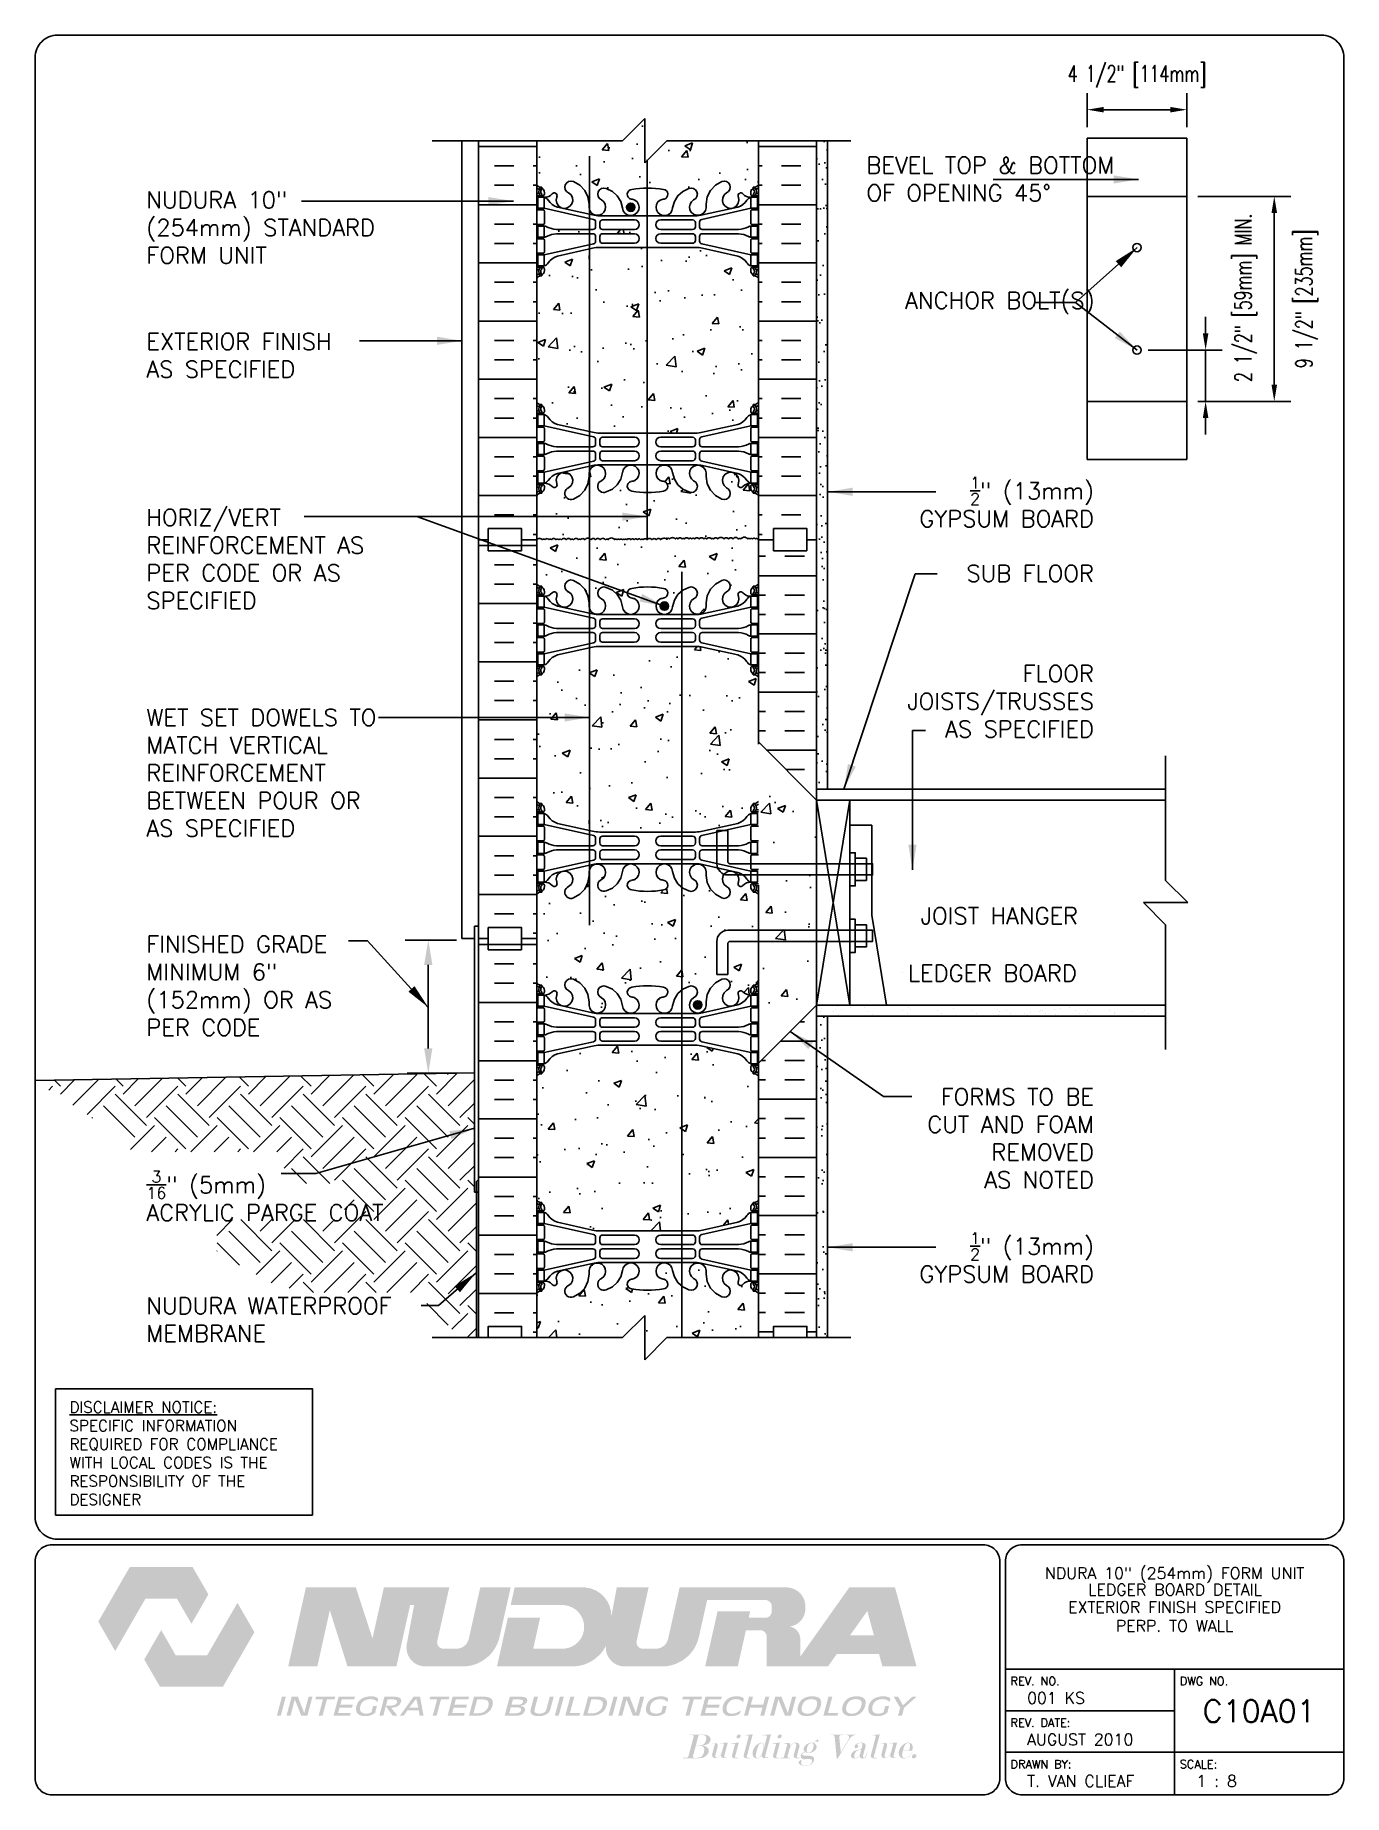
# Paper-space layout 'C10A01' of a CAD drawing. Header units: inches. Extents: x 0.42 to 7.8, y 0.49 to 10.41.
# The model-space entities are those that its viewports show. They can reach past a viewport. Long polylines and large blocks are cut down to what shows.
import ezdxf
from ezdxf.enums import TextEntityAlignment as Align

# ---------------------------------------------------------------- set-up
doc = ezdxf.new("R2010")
doc.units = ezdxf.units.IN
doc.header["$LTSCALE"] = 0.5
doc.header["$MEASUREMENT"] = 0
doc.linetypes.add('DASHED2', pattern=[0.375, 0.25, -0.125])
doc.linetypes.add('HIDDEN2', pattern=[0.1875, 0.125, -0.0625])
for name, color, linetype in [('HATCH', 12, 'Continuous'), ('LINE15', 9, 'Continuous'), ('LINE18', 9, 'Continuous'), ('line25', 2, 'Continuous'), ('LINE3', 3, 'Continuous'), ('LINE50', 5, 'Continuous'), ('LINE9', 9, 'Continuous'), ('LOGO', 7, 'Continuous'), ('TBK_LINE65', 3, 'Continuous'), ('TBK_TEXT', 4, 'Continuous'), ('TEXT', 4, 'Continuous'), ('Web_Edge', 9, 'Continuous')]:
    doc.layers.add(name, color=color, linetype=linetype)
doc.styles.add('DIM', font='romans.shx', dxfattribs={"width": 0.7})
doc.styles.add('ROMANS', font='romans.shx', dxfattribs={"height": 1.125})
doc.dimstyles.new('ext_12', dxfattribs={"dimscale": 12, "dimtxt": 0.09375, "dimasz": 0.09375, "dimexe": 0.09375, "dimexo": 0.0625, "dimgap": 0.0625, "dimtad": 1, "dimdec": 1, "dimzin": 3, "dimdsep": 46, "dimlunit": 4, "dimtxsty": 'DIM', "dimcen": 0.09, "dimdle": 0.09375, "dimclrt": 4, "dimadec": 0, "dimazin": 0, "dimtfac": 1, "dimtdec": 1, "dimtmove": 2, "dimatfit": 3, "dimfxl": 1, "dimfrac": 2, "dimtolj": 1, "dimtzin": 0, "dimarcsym": 0})
doc.dimstyles.new('ext_8', dxfattribs={"dimscale": 8, "dimtxt": 0.09375, "dimasz": 0.09375, "dimexe": 0.09375, "dimexo": 0.0625, "dimgap": 0.0625, "dimtad": 1, "dimdec": 1, "dimzin": 3, "dimdsep": 46, "dimlunit": 4, "dimtxsty": 'DIM', "dimcen": 0.09, "dimdle": 0.09375, "dimclrt": 4, "dimadec": 0, "dimazin": 0, "dimtfac": 1, "dimtdec": 1, "dimtmove": 2, "dimatfit": 3, "dimfxl": 1, "dimfrac": 2, "dimtolj": 1, "dimtzin": 0, "dimarcsym": 0})
pattern_1 = [(37.5, (36.4269, -7.8671), (-0.031497, 0.963412), [0, -0.76, 0, -0.85, 0, -0.8125]), (7.5, (36.4269, -7.8671), (0.884888, 1.411073), [0, -0.41, 0, -0.685, 0, -0.2625]), (327.5, (35.8119, -7.8671), (1.557071, 0.00283), [0, -0.25, 0, -0.9, 0, -1.175]), (317.5, (35.8119, -7.8671), (1.503063, 0.438838), [0, -0.125, 0, -0.59, 0, -0.675])]

psp = doc.layouts.new('C10A01')

# ---------------------------------------------------------------- texts
at = {"layer": 'TBK_TEXT', "color": 7, "style": 'ROMANS'}
for s, p in [('REV. NO.', (5.9215, 1.107)), ('DWG NO.', (6.876, 1.107)), ('REV. DATE:', (5.9215, 0.8726)), ('DRAWN BY:', (5.9215, 0.6382)), ('SCALE:', (6.876, 0.6382))]:
    psp.add_text(s, height=0.04688, dxfattribs=at).set_placement(p)
at = {"layer": 'TEXT', "insert": (0.6134, 2.7065), "char_height": 0.0625, "width": 1.41371, "attachment_point": 1, "style": 'ROMANS'}
psp.add_mtext('{\\Fromans.shx|c1;\\LDISCLAIMER NOTICE:\\l\\PSPECIFIC INFORMATION REQUIRED FOR COMPLIANCE WITH LOCAL CODES IS THE RESPONSIBILITY OF THE DESIGNER}', dxfattribs=at)

msp = doc.modelspace()

# ---------------------------------------------------------------- texts
at = {"layer": 'TEXT', "style": 'ROMANS'}
for s, p in [(' JOIST HANGER', (63.038, 24.036)), (' LEDGER BOARD', (62.465, 21.444))]:
    msp.add_text(s, height=0.75, dxfattribs=at).set_placement(p, align=Align.MIDDLE_LEFT)
at = {"layer": 'TEXT', "char_height": 0.75, "style": 'ROMANS'}
for s, insert, width, attachment_point in [('BEVEL TOP & BOTTOM \\POF OPENING 45%%D', (61.106, 57.28), 10.7094, 4), ('NUDURA 10" (254mm) STANDARD FORM UNIT', (28.612, 55.091), 11.74859, 4), ('ANCHOR BOLT(S)', (62.854, 51.68), 8.21011, 4), ('EXTERIOR FINISH\\PAS SPECIFIED', (28.612, 49.328), 11.74859, 4), ('\\A1;{\\H0.7x;\\S1/2;}" (13mm) GYPSUM BOARD', (71.372, 42.712), 8.97894, 6), ('HORIZ/VERT REINFORCEMENT AS PER CODE OR AS SPECIFIED', (28.612, 40.136), 11.74859, 4), ('\\A1;{\\H1x;SUB FLOOR}', (71.372, 39.488), 11.43486, 6), ('\\A1;FLOOR JOISTS/TRUSSES \\PAS SPECIFIED', (71.372, 33.716), 11.43486, 6), ('WET SET DOWELS TO MATCH VERTICAL REINFORCEMENT BETWEEN POUR OR AS SPECIFIED', (28.612, 30.488), 11.74859, 4), ('FINISHED GRADE MINIMUM 6" (152mm) OR AS PER CODE', (28.612, 20.877), 10.75183, 4), ('FORMS TO BE \\PCUT AND FOAM REMOVED \\PAS NOTED', (71.372, 13.998), 11.43486, 6), ('\\A1;{\\H0.7x;\\S3/16;}" (5mm) \\PACRYLIC PARGE COAT', (28.612, 11.396), 11.74859, 4), ('\\A1;{\\H0.7x;\\S1/2;}" (13mm) GYPSUM BOARD', (71.372, 8.623), 10.31359, 6), ('\\A1;NUDURA WATERPROOF MEMBRANE', (28.612, 5.814), 12.78313, 4)]:
    msp.add_mtext(s, dxfattribs=dict(at, insert=insert, width=width, attachment_point=attachment_point))

# ---------------------------------------------------------------- blocks, each defined once
blk = doc.blocks.new('TITLEBLOCK-Tag')
at = {"style": 'ROMANS'}
for tag, height, p in [('TITLE_LINE_1', 0.0625, (0.927, -0.1328)), ('TITLE_LINE_2', 0.0625, (0.9294, -0.2258)), ('CENTRE-LINE-3', 0.0625, (0.927, -0.3246)), ('TITLE_LINE_4', 0.0625, (0.927, -0.4299)), ('TITLE_LINE_5', 0.0625, (0.927, -0.526)), ('DWG', 0.125, (1.4043, -0.9102))]:
    blk.add_attdef(tag, text='', height=height, dxfattribs=at).set_placement(p, align=Align.MIDDLE_CENTER)
for tag, p in [('LATEST_REVISION', (0.0954, -0.8366)), ('REVISION_DATE', (0.0954, -1.071)), ('DRAWN_BY', (0.0954, -1.3053)), ('SCALE', (1.0499, -1.3053))]:
    blk.add_attdef(tag, text='', height=0.0469, dxfattribs=at).set_placement(p, align=Align.MIDDLE_LEFT)
blk = doc.blocks.new('*D1')
at = {"layer": 'Defpoints', "color": 0, "transparency": 16777216}
for p in [(73.315, 49.565), (76.409, 49.565), (75.565, 47.252)]:
    blk.add_point(p, dxfattribs=at)
at = {"layer": 'TEXT', "color": 0, "lineweight": -2, "transparency": 16777216}
for p, q in [((76.409, 50.315), (76.409, 51.065)), ((73.815, 49.565), (77.159, 49.565)), ((76.409, 47.252), (76.409, 49.565)), ((76.065, 47.252), (77.159, 47.252)), ((76.409, 46.502), (76.409, 45.752))]:
    blk.add_line(p, q, dxfattribs=at)
at = {"layer": 'TEXT', "color": 0, "transparency": 16777216}
for points in [[(76.284, 50.315), (76.534, 50.315), (76.409, 49.565)], [(76.284, 46.502), (76.534, 46.502), (76.409, 47.252)]]:
    blk.add_solid(points, dxfattribs=at)
at = {"layer": 'TEXT', "color": 4, "transparency": 16777216, "insert": (78.224, 51.923), "char_height": 0.75, "attachment_point": 5, "rotation": 90, "style": 'DIM'}
blk.add_mtext('\\A1;2 1/2" [59mm] MIN.', dxfattribs=at)
blk = doc.blocks.new('*D2')
at = {"layer": 'Defpoints', "color": 0, "transparency": 16777216}
for p in [(75.565, 56.502), (75.565, 47.252), (79.508, 47.252)]:
    blk.add_point(p, dxfattribs=at)
at = {"layer": 'TEXT', "color": 0, "lineweight": -2, "transparency": 16777216}
for p, q in [((76.065, 56.502), (80.258, 56.502)), ((79.508, 55.752), (79.508, 48.002)), ((76.065, 47.252), (80.258, 47.252))]:
    blk.add_line(p, q, dxfattribs=at)
at = {"layer": 'TEXT', "color": 0, "transparency": 16777216}
for points in [[(79.383, 55.752), (79.633, 55.752), (79.508, 56.502)], [(79.383, 48.002), (79.633, 48.002), (79.508, 47.252)]]:
    blk.add_solid(points, dxfattribs=at)
at = {"layer": 'TEXT', "color": 4, "transparency": 16777216, "insert": (80.971, 51.877), "char_height": 0.75, "attachment_point": 5, "rotation": 90, "style": 'DIM'}
blk.add_mtext('\\A1;9 1/2" [235mm]', dxfattribs=at)
blk = doc.blocks.new('*D3')
at = {"layer": 'Defpoints', "color": 0, "transparency": 16777216}
for p in [(71.065, 60.413), (71.065, 59.127), (75.565, 59.127)]:
    blk.add_point(p, dxfattribs=at)
at = {"layer": 'TEXT', "color": 0, "lineweight": -2, "transparency": 16777216}
for p, q in [((71.065, 59.627), (71.065, 61.163)), ((75.565, 59.627), (75.565, 61.163)), ((74.815, 60.413), (71.815, 60.413))]:
    blk.add_line(p, q, dxfattribs=at)
at = {"layer": 'TEXT', "color": 0, "transparency": 16777216}
for points in [[(71.815, 60.538), (71.815, 60.288), (71.065, 60.413)], [(74.815, 60.538), (74.815, 60.288), (75.565, 60.413)]]:
    blk.add_solid(points, dxfattribs=at)
at = {"layer": 'TEXT', "color": 4, "transparency": 16777216, "insert": (73.315, 61.913), "char_height": 0.75, "attachment_point": 5, "style": 'DIM'}
blk.add_mtext('\\A1;4 1/2" [114mm]', dxfattribs=at)

# ---------------------------------------------------------------- dimensions: what is measured, and where the dimension line sits
at = {"layer": 'TEXT'}
dim = msp.add_linear_dim(base=(71.065, 60.413), p1=(75.565, 59.127), p2=(71.065, 59.127), dimstyle='ext_8', dxfattribs=at)
dim.commit()
dim.dimension.update_dxf_attribs({"geometry": '*D3', "text_midpoint": (73.315, 61.913), "dimtype": 160})
dim = msp.add_linear_dim(base=(79.508299069, 47.252439004), p1=(75.564539274, 56.502439004), p2=(75.564539274, 47.252439004), angle=90, dimstyle='ext_8', dxfattribs=at)
dim.commit()
dim.dimension.update_dxf_attribs({"geometry": '*D2', "text_midpoint": (80.971459865, 51.877439004), "dimtype": 160})
dim = msp.add_linear_dim(base=(76.409, 49.565), p1=(75.565, 47.252), p2=(73.315, 49.565), angle=90, text='<> MIN.', dimstyle='ext_8', dxfattribs=at)
dim.commit()
dim.dimension.update_dxf_attribs({"geometry": '*D1', "text_midpoint": (78.224, 51.923), "dimtype": 160})

# ---------------------------------------------------------------- hatches: boundary and pattern name
at = {"layer": 'HATCH'}
h = msp.add_hatch(dxfattribs=at)
h.set_pattern_fill('AR-CONC', color=256, scale=0.5)
h.paths.add_polyline_path([(48.606, 54.129), (47.163, 53.807, 0.17445), (46.755, 53.511, -0.168672), (46.569, 53.362), (46.464, 53.362), (46.464, 53.292), (46.512, 53.292, -0.414214), (46.574, 53.229), (46.574, 53.162, -0.249069), (46.464, 52.954), (46.464, 52.913), (46.374, 52.913, 0.088416), (46.228, 52.815), (46.228, 47.2, 0.088416), (46.374, 47.103), (46.464, 47.103), (46.464, 47.061, -0.249069), (46.574, 46.854), (46.574, 46.786, -0.414214), (46.512, 46.724), (46.464, 46.724), (46.464, 46.654), (46.569, 46.654, -0.168672), (46.755, 46.504, 0.17445), (47.163, 46.208), (48.606, 45.886)])
h.paths.add_polyline_path([(51.211, 54.196), (49.07, 54.196, 0.054974), (48.744, 54.16), (48.606, 54.129), (48.606, 45.886), (48.744, 45.855, 0.054974), (49.07, 45.819), (51.211, 45.819)])
h.paths.add_polyline_path([(56.228, 52.815, 0.08841), (56.082, 52.913), (55.992, 52.913), (55.992, 52.954, -0.249069), (55.882, 53.162), (55.882, 53.229, -0.414214), (55.945, 53.292), (55.992, 53.292), (55.992, 53.362), (55.887, 53.362, -0.168672), (55.701, 53.511, 0.17445), (55.294, 53.807), (53.713, 54.16, 0.054974), (53.386, 54.196), (51.211, 54.196), (51.211, 45.819), (51.228, 45.819), (53.386, 45.819, 0.054974), (53.713, 45.855), (55.294, 46.208, 0.17445), (55.701, 46.504, -0.168672), (55.887, 46.654), (55.992, 46.654), (55.992, 46.724), (55.945, 46.724, -0.414214), (55.882, 46.786), (55.882, 46.854, -0.249069), (55.992, 47.061), (55.992, 47.103), (56.082, 47.103, 0.08841), (56.228, 47.2)])
h.paths.add_polyline_path([(51.211, 58.115), (51.103, 58.008), (51.103, 59.008), (51.103, 60.008), (50.103, 59.008), (46.228, 59.008), (46.228, 57.008, 0.088416), (46.374, 56.91), (46.464, 56.91), (46.464, 56.869, -0.249069), (46.574, 56.662), (46.574, 56.594, -0.414214), (46.512, 56.532), (46.464, 56.532), (46.464, 56.462), (46.569, 56.462), (46.569, 55.962), (48.787, 55.465, -0.351061), (48.885, 55.343), (48.885, 55.131, -0.414214), (48.76, 55.006), (47.122, 55.006, -0.103731), (46.661, 55.14, 0.108703), (46.569, 55.162), (46.569, 54.912), (46.569, 54.662, 0.108703), (46.661, 54.683, -0.103731), (47.122, 54.817), (48.76, 54.817, -0.414214), (48.885, 54.692), (48.885, 54.48, -0.351061), (48.787, 54.358), (46.569, 53.862), (46.569, 53.362, 0.155529), (46.745, 53.496, -0.180914), (47.163, 53.807), (48.606, 54.129), (48.744, 54.16, -0.054974), (49.07, 54.196), (51.211, 54.196), (51.211, 55.627), (50.472, 55.634, 0.767802), (50.659, 56.334, 0.055617), (50.48, 56.38, -0.843243), (50.515, 56.812, -0.046405), (51.211, 56.877)])
h.paths.add_polyline_path([(48.924, 55.634, -0.030451), (48.744, 55.663), (47.397, 55.969, 0.859035), (47.665, 56.66, -1), (47.879, 57.171, -0.311223), (48.588, 56.155), (48.587, 55.99, 0.371467)], flags=16)
h.paths.add_polyline_path([(50.66, 56.009, -1), (50.285, 56.009, -1)], flags=16)
h.paths.add_polyline_path([(50.637, 55.44, -1), (50.637, 55.006), (49.197, 55.006, -0.414214), (49.072, 55.131), (49.072, 55.315, -0.414214), (49.197, 55.44)], flags=16)
h.paths.add_polyline_path([(50.637, 54.817, -1), (50.637, 54.383), (49.197, 54.383, -0.414214), (49.072, 54.508), (49.072, 54.692, -0.414214), (49.197, 54.817)], flags=16)
h.paths.add_polyline_path([(56.228, 59.008), (52.103, 59.008), (51.211, 58.115), (51.211, 56.877, -0.048684), (51.942, 56.812, -0.843243), (51.976, 56.38, 0.055617), (51.797, 56.334, 1.604516), (52.356, 55.959, -0.307094), (53.094, 56.854, -1), (53.308, 56.343, 1.661382), (53.869, 55.99), (53.869, 56.136, -0.316114), (54.578, 57.171, -1), (54.791, 56.66, 2.155404), (55.33, 56.466), (55.318, 56.487, -0.834375), (55.53, 56.613, 0.23174), (55.887, 56.462), (55.992, 56.462), (55.992, 56.532), (55.945, 56.532, -0.414214), (55.882, 56.594), (55.882, 56.662, -0.249069), (55.992, 56.869), (55.992, 56.91), (56.082, 56.91, 0.08841), (56.228, 57.008)])
h.paths.add_polyline_path([(48.606, 36.129), (47.163, 35.807, 0.17445), (46.755, 35.511, -0.168672), (46.569, 35.362), (46.464, 35.362), (46.464, 35.292), (46.512, 35.292, -0.414214), (46.574, 35.229), (46.574, 35.162, -0.249069), (46.464, 34.954), (46.464, 34.913), (46.374, 34.913, 0.088416), (46.228, 34.815), (46.228, 29.2, 0.088416), (46.374, 29.103), (46.464, 29.103), (46.464, 29.061, -0.249069), (46.574, 28.854), (46.574, 28.786, -0.414214), (46.512, 28.724), (46.464, 28.724), (46.464, 28.654), (46.569, 28.654, -0.168672), (46.755, 28.504, 0.17445), (47.163, 28.208), (48.606, 27.886)])
h.paths.add_polyline_path([(52.769, 36.196), (51.228, 36.196), (49.07, 36.196, 0.054974), (48.744, 36.16), (48.606, 36.129), (48.606, 27.886), (48.744, 27.855, 0.054974), (49.07, 27.819), (51.228, 27.819), (52.769, 27.819)])
h.paths.add_polyline_path([(56.228, 34.815, 0.08841), (56.082, 34.913), (55.992, 34.913), (55.992, 34.954, -0.249069), (55.882, 35.162), (55.882, 35.229, -0.414214), (55.945, 35.292), (55.992, 35.292), (55.992, 35.362), (55.887, 35.362, -0.168672), (55.701, 35.511, 0.17445), (55.294, 35.807), (53.713, 36.16, 0.054974), (53.386, 36.196), (52.769, 36.196), (52.769, 27.819), (53.386, 27.819, 0.054974), (53.713, 27.855), (55.294, 28.208, 0.17445), (55.701, 28.504, -0.168672), (55.887, 28.654), (55.992, 28.654), (55.992, 28.724), (55.945, 28.724, -0.414214), (55.882, 28.786), (55.882, 28.854, -0.249069), (55.992, 29.061), (55.992, 29.103), (56.082, 29.103, 0.08841), (56.228, 29.2), (56.228, 31.883)])
h.paths.add_polyline_path([(52.769, 25.323, -0.206925), (52.358, 26.034, 1.661382), (51.797, 25.681, 0.055617), (51.976, 25.635, -0.843243), (51.942, 25.203, -0.047544), (51.228, 25.138, -0.047544), (50.515, 25.203, -0.843243), (50.48, 25.635, 0.055617), (50.659, 25.681, 1.661382), (50.098, 26.034, -0.30095), (49.362, 25.161, -1), (49.149, 25.672, 1.661382), (48.587, 26.025), (48.588, 25.86, -0.311223), (47.879, 24.844, -1), (47.665, 25.355, 2.155404), (47.127, 25.55), (47.138, 25.528, -0.834375), (46.927, 25.403, 0.23174), (46.569, 25.554), (46.464, 25.554), (46.464, 25.484), (46.512, 25.484, -0.414214), (46.574, 25.421), (46.574, 25.354, -0.249069), (46.464, 25.147), (46.464, 25.105), (46.374, 25.105, 0.088416), (46.228, 25.008), (46.228, 23.008), (46.228, 21.008, 0.088416), (46.374, 20.91), (46.464, 20.91), (46.464, 20.869, -0.249069), (46.574, 20.662), (46.574, 20.594, -0.414214), (46.512, 20.532), (46.464, 20.532), (46.464, 20.462), (46.569, 20.462, 0.231736), (46.927, 20.613, -0.8344), (47.138, 20.487), (47.127, 20.466, 2.155404), (47.665, 20.66, -1), (47.879, 21.171, -0.311223), (48.588, 20.155), (48.587, 19.99, 1.661382), (49.149, 20.343, -1), (49.362, 20.854, -0.30095), (50.098, 19.982, 1.661382), (50.659, 20.334, 0.055617), (50.48, 20.38, -0.843243), (50.515, 20.812, -0.047544), (51.228, 20.877, -0.047544), (51.942, 20.812, -0.843243), (51.976, 20.38, 0.055617), (51.797, 20.334, 1.661382), (52.358, 19.982, -0.206925), (52.769, 20.692)])
h.paths.add_polyline_path([(54.353, 22.883, -0.414214), (54.853, 23.383), (56.228, 23.383), (56.228, 25.008, 0.08841), (56.082, 25.105), (55.992, 25.105), (55.992, 25.147, -0.249069), (55.882, 25.354), (55.882, 25.421, -0.414214), (55.945, 25.484), (55.992, 25.484), (55.992, 25.554), (55.887, 25.554, 0.231736), (55.53, 25.403, -0.8344), (55.318, 25.528), (55.33, 25.55, 0.235665), (55.294, 25.883), (54.853, 25.883, -0.086721), (54.684, 25.912, 0.457284), (54.791, 25.355, -1), (54.578, 24.844, -0.311223), (53.869, 25.86), (53.869, 26.025, 1.661382), (53.308, 25.672, -1), (53.094, 25.161, -0.088513), (52.769, 25.323), (52.769, 20.692, -0.088513), (53.094, 20.854, -1), (53.308, 20.343, 1.661382), (53.869, 19.99), (53.869, 20.155, -0.311223), (54.578, 21.171, -1), (54.791, 20.66, 2.155404), (55.33, 20.466), (55.318, 20.487, -0.834375), (55.53, 20.613, 0.23174), (55.887, 20.462), (55.992, 20.462), (55.992, 20.532), (55.945, 20.532, -0.414214), (55.882, 20.594), (55.882, 20.662, -0.249069), (55.992, 20.869), (55.992, 20.91), (56.082, 20.91, 0.08841), (56.228, 21.008), (56.228, 22.883), (54.953, 22.883, 0.414214), (54.853, 22.783), (54.853, 21.383), (54.353, 21.383)])
h.paths.add_polyline_path([(53.683, 20.018, -1), (53.308, 20.018, -1)], flags=16)
h.paths.add_polyline_path([(52.769, 18.196), (51.228, 18.196), (49.07, 18.196, 0.054974), (48.744, 18.16), (47.163, 17.807, 0.180914), (46.745, 17.496, -0.155529), (46.569, 17.362), (46.464, 17.362), (46.464, 17.292), (46.512, 17.292, -0.414214), (46.574, 17.229), (46.574, 17.162, -0.249069), (46.464, 16.954), (46.464, 16.913), (46.374, 16.913, 0.088416), (46.228, 16.815), (46.228, 11.2, 0.088416), (46.374, 11.103), (46.464, 11.103), (46.464, 11.061, -0.249069), (46.574, 10.854), (46.574, 10.786, -0.414214), (46.512, 10.724), (46.464, 10.724), (46.464, 10.654), (46.569, 10.654, -0.155529), (46.745, 10.52, 0.180914), (47.163, 10.208), (48.744, 9.855, 0.054974), (49.07, 9.819), (51.228, 9.819), (52.769, 9.819)])
h.paths.add_polyline_path([(56.228, 16.815, 0.08841), (56.082, 16.913), (55.992, 16.913), (55.992, 16.954, -0.249069), (55.882, 17.162), (55.882, 17.229, -0.414214), (55.945, 17.292), (55.992, 17.292), (55.992, 17.362), (55.887, 17.362, -0.155529), (55.712, 17.496, 0.180914), (55.294, 17.807), (53.713, 18.16, 0.054974), (53.386, 18.196), (52.769, 18.196), (52.769, 9.819), (53.386, 9.819, 0.054974), (53.713, 9.855), (55.294, 10.208, 0.180914), (55.712, 10.52, -0.155529), (55.887, 10.654), (55.992, 10.654), (55.992, 10.724), (55.945, 10.724, -0.414214), (55.882, 10.786), (55.882, 10.854, -0.249069), (55.992, 11.061), (55.992, 11.103), (56.082, 11.103, 0.08841), (56.228, 11.2)])
h.paths.add_polyline_path([(52.769, 7.323, -0.212797), (52.356, 8.057, 1.604516), (51.797, 7.681, 0.055617), (51.976, 7.635, -0.843243), (51.942, 7.203, -0.047544), (51.228, 7.138, -0.047544), (50.515, 7.203, -0.843243), (50.48, 7.635, 0.055617), (50.659, 7.681, 1.604516), (50.101, 8.057, -0.307094), (49.362, 7.161, -1), (49.149, 7.672, 1.661382), (48.587, 8.025), (48.588, 7.88, -0.316114), (47.879, 6.844, -1), (47.665, 7.355, 2.155404), (47.127, 7.55), (47.138, 7.528, -0.834375), (46.927, 7.403, 0.23174), (46.569, 7.554), (46.464, 7.554), (46.464, 7.484), (46.512, 7.484, -0.414214), (46.574, 7.421), (46.574, 7.354, -0.249069), (46.464, 7.147), (46.464, 7.105), (46.374, 7.105, 0.088416), (46.228, 7.008), (46.228, 5.008), (50.103, 5.008), (51.103, 6.008), (51.103, 5.008), (51.103, 4.008), (52.103, 5.008), (52.769, 5.008)])
h.paths.add_polyline_path([(56.228, 7.008, 0.08841), (56.082, 7.105), (55.992, 7.105), (55.992, 7.147, -0.249069), (55.882, 7.354), (55.882, 7.421, -0.414214), (55.945, 7.484), (55.992, 7.484), (55.992, 7.554), (55.887, 7.554, 0.231736), (55.53, 7.403, -0.8344), (55.318, 7.528), (55.33, 7.55, 2.155404), (54.791, 7.355, -1), (54.578, 6.844, -0.311223), (53.869, 7.86), (53.869, 8.025, 1.661382), (53.308, 7.672, -1), (53.094, 7.161, -0.088513), (52.769, 7.323), (52.769, 5.008), (56.228, 5.008)])
h = msp.add_hatch(dxfattribs=at)
h.set_pattern_fill('INSUL', color=256, scale=7, style=0)
h.set_pattern_definition([(0, (-2879.9333, -356.0018), (0, 2.625), []), (0, (-2879.9333, -355.1268), (0, 2.625), [0.875, -0.875]), (0, (-2879.9333, -354.2518), (0, 2.625), [0.875, -0.875])])
h.paths.add_polyline_path([(43.603, 41.008), (44.041, 41.008), (44.041, 41.508), (45.541, 41.508), (45.541, 41.008), (46.228, 41.008), (46.228, 59.008), (45.541, 59.008), (45.541, 59.508), (44.041, 59.508), (44.041, 59.008), (43.603, 59.008)])
h = msp.add_hatch(dxfattribs=at)
h.set_pattern_fill('INSUL', color=256, scale=7, style=0)
h.set_pattern_definition([(180, (2982.39, -356.0018), (0, 2.625), []), (180, (2982.39, -355.1268), (0, 2.625), [0.875, -0.875]), (180, (2982.39, -354.2518), (0, 2.625), [0.875, -0.875])])
h.paths.add_polyline_path([(58.853, 41.008), (58.416, 41.008), (58.416, 41.508), (56.916, 41.508), (56.916, 41.008), (56.228, 41.008), (56.228, 59.008), (56.916, 59.008), (56.916, 59.508), (58.416, 59.508), (58.416, 59.008), (58.853, 59.008)])
h = msp.add_hatch(dxfattribs=at)
h.set_pattern_fill('AR-SAND', color=256, scale=0.5, style=0)
h.set_pattern_definition(pattern_1)
h.paths.add_polyline_path([(59.353, 59.008), (58.853, 59.008), (58.853, 41.008), (58.853, 29.758), (59.353, 29.758)])
h = msp.add_hatch(dxfattribs=at)
h.set_pattern_fill('AR-CONC', color=256, scale=0.5)
h.paths.add_polyline_path([(48.606, 44.116, 0.061657), (48.587, 44.025), (48.588, 43.86, -0.311223), (47.879, 42.844, -1), (47.665, 43.355, 2.155404), (47.127, 43.55), (47.138, 43.528, -0.834375), (46.927, 43.403, 0.23174), (46.569, 43.554), (46.464, 43.554), (46.464, 43.484), (46.512, 43.484, -0.414214), (46.574, 43.421), (46.574, 43.354, -0.249069), (46.464, 43.147), (46.464, 43.105), (46.374, 43.105, 0.088416), (46.228, 43.008), (46.228, 41.008, -0.484838), (46.477, 41.008, -0.520567), (46.598, 41.008, -0.520567), (46.782, 41.008, -0.520567), (46.886, 41.008, -0.520567), (47.096, 41.008, -0.520567), (47.222, 41.008, -0.520567), (47.348, 41.008, -0.520567), (47.558, 41.008, -0.520567), (47.768, 41.008, -0.520567), (47.889, 41.008, -0.520567), (48.114, 41.008, -0.520567), (48.209, 41.008, -0.520567), (48.397, 41.008, -0.359127), (48.606, 41.065)])
h = msp.add_hatch(dxfattribs=at)
h.set_pattern_fill('AR-CONC', color=256, scale=0.5)
h.paths.add_polyline_path([(56.228, 41.008), (56.228, 41.071, 0.217138), (56.178, 41.042, 0.520567), (56.089, 41.042, 0.520567), (55.968, 41.042, 0.520567), (55.853, 41.042, 0.520567), (55.748, 41.042, 0.520567), (55.441, 41.042, 0.520567), (55.331, 41.042, 0.520567), (55.085, 41.042, 0.520567), (54.885, 41.042, 0.520567), (54.675, 41.042, 0.520567), (54.397, 41.042, 0.520567), (54.209, 41.042, 0.520567), (54.114, 41.042, 0.520567), (53.889, 41.042, 0.520567), (53.768, 41.042, 0.520567), (53.558, 41.042, 0.520567), (53.348, 41.042, 0.520567), (53.222, 41.042, 0.520567), (53.096, 41.042, 0.520567), (52.886, 41.042, 0.520567), (52.782, 41.042, 0.520567), (52.598, 41.042, 0.520567), (52.477, 41.042, 0.484838), (52.228, 41.042, 0.613818), (52.145, 41.05, 0.520567), (52.056, 41.05, 0.520567), (51.925, 41.05, 0.520567), (51.825, 41.008, 0.520567), (51.621, 41.008, 0.520567), (51.427, 41.008, 0.520567), (51.206, 41.008, 0.520567), (51.028, 41.008, 0.520567), (50.928, 41.008, 0.520567), (50.771, 41.008, 0.520567), (50.619, 41.008, 0.520567), (50.472, 41.008, 0.520567), (50.293, 41.008, 0.520567), (50.178, 41.008, 0.520567), (50.089, 41.008, 0.520567), (49.968, 41.008, 0.520567), (49.853, 41.008, 0.520567), (49.748, 41.008, 0.520567), (49.441, 41.008, 0.520567), (49.331, 41.008, 0.520567), (49.085, 41.008, 0.520567), (48.885, 41.008, 0.520567), (48.675, 41.008, 0.136012), (48.606, 41.065), (48.606, 37.9, 1.451081), (49.149, 38.343, -1), (49.362, 38.854, -0.30095), (50.098, 37.982, 1.661382), (50.659, 38.334, 0.055617), (50.48, 38.38, -0.843243), (50.515, 38.812, -0.047544), (51.228, 38.877, -0.047544), (51.942, 38.812, -0.843243), (51.976, 38.38, 0.055617), (51.797, 38.334, 1.661382), (52.358, 37.982, -0.30095), (53.094, 38.854, -1), (53.308, 38.343, 1.661382), (53.869, 37.99), (53.869, 38.155, -0.311223), (54.578, 39.171, -1), (54.791, 38.66, 2.155404), (55.33, 38.466), (55.318, 38.487, -0.834375), (55.53, 38.613, 0.23174), (55.887, 38.462), (55.992, 38.462), (55.992, 38.532), (55.945, 38.532, -0.414214), (55.882, 38.594), (55.882, 38.662, -0.249069), (55.992, 38.869), (55.992, 38.91), (56.082, 38.91, 0.08841), (56.228, 39.008)])
h.paths.add_polyline_path([(52.174, 38.014, -1), (51.799, 38.014, -1)], flags=16)
h.paths.add_polyline_path([(50.515, 43.203, -0.843243), (50.48, 43.635, 0.055617), (50.659, 43.681, 1.661382), (50.098, 44.034, -0.30095), (49.362, 43.161, -1), (49.149, 43.672, 1.451081), (48.606, 44.116), (48.606, 41.065, -0.136012), (48.675, 41.008, -0.520567), (48.885, 41.008, -0.520567), (49.085, 41.008, -0.520567), (49.331, 41.008, -0.520567), (49.441, 41.008, -0.520567), (49.748, 41.008, -0.520567), (49.853, 41.008, -0.520567), (49.968, 41.008, -0.520567), (50.089, 41.008, -0.520567), (50.178, 41.008, -0.520567), (50.293, 41.008, -0.520567), (50.472, 41.008, -0.520567), (50.619, 41.008, -0.520567), (50.771, 41.008, -0.520567), (50.928, 41.008, -0.520567), (51.028, 41.008, -0.520567), (51.206, 41.008, -0.520567), (51.427, 41.008, -0.520567), (51.621, 41.008, -0.520567), (51.825, 41.008, -0.520567), (51.925, 41.05, -0.520567), (52.056, 41.05, -0.520567), (52.145, 41.05, -0.613818), (52.228, 41.042, -0.484838), (52.477, 41.042, -0.520567), (52.598, 41.042, -0.520567), (52.782, 41.042, -0.520567), (52.886, 41.042, -0.520567), (53.096, 41.042, -0.520567), (53.222, 41.042, -0.520567), (53.348, 41.042, -0.520567), (53.558, 41.042, -0.520567), (53.768, 41.042, -0.520567), (53.889, 41.042, -0.520567), (54.114, 41.042, -0.520567), (54.209, 41.042, -0.520567), (54.397, 41.042, -0.520567), (54.675, 41.042, -0.520567), (54.885, 41.042, -0.520567), (55.085, 41.042, -0.520567), (55.331, 41.042, -0.520567), (55.441, 41.042, -0.520567), (55.748, 41.042, -0.520567), (55.853, 41.042, -0.520567), (55.968, 41.042, -0.520567), (56.089, 41.042, -0.520567), (56.178, 41.042, -0.217138), (56.228, 41.071), (56.228, 43.008, 0.08841), (56.082, 43.105), (55.992, 43.105), (55.992, 43.147, -0.249069), (55.882, 43.354), (55.882, 43.421, -0.414214), (55.945, 43.484), (55.992, 43.484), (55.992, 43.554), (55.887, 43.554, 0.231736), (55.53, 43.403, -0.8344), (55.318, 43.528), (55.33, 43.55, 2.155404), (54.791, 43.355, -1), (54.578, 42.844, -0.311223), (53.869, 43.86), (53.869, 44.025, 1.661382), (53.308, 43.672, -1), (53.094, 43.161, -0.30095), (52.358, 44.034, 1.661382), (51.797, 43.681, 0.055617), (51.976, 43.635, -0.843243), (51.942, 43.203, -0.047544), (51.228, 43.138, -0.047544)])
h = msp.add_hatch(dxfattribs=at)
h.set_pattern_fill('INSUL', color=256, scale=7, style=0)
h.set_pattern_definition([(0, (-2879.9333, -374.0018), (0, 2.625), []), (0, (-2879.9333, -373.1268), (0, 2.625), [0.875, -0.875]), (0, (-2879.9333, -372.2518), (0, 2.625), [0.875, -0.875])])
h.paths.add_polyline_path([(43.603, 23.008), (44.041, 23.008), (44.041, 23.508), (45.541, 23.508), (45.541, 23.008), (46.228, 23.008), (46.228, 41.008), (45.541, 41.008), (45.541, 41.508), (44.041, 41.508), (44.041, 41.008), (43.603, 41.008)])
h = msp.add_hatch(dxfattribs=at)
h.set_pattern_fill('AR-CONC', color=256, scale=0.5)
h.paths.add_polyline_path([(48.606, 41.065, 0.359127), (48.397, 41.008, 0.520567), (48.209, 41.008, 0.520567), (48.114, 41.008, 0.520567), (47.889, 41.008, 0.520567), (47.768, 41.008, 0.520567), (47.558, 41.008, 0.520567), (47.348, 41.008, 0.520567), (47.222, 41.008, 0.520567), (47.096, 41.008, 0.520567), (46.886, 41.008, 0.520567), (46.782, 41.008, 0.520567), (46.598, 41.008, 0.520567), (46.477, 41.008, 0.484838), (46.228, 41.008), (46.228, 39.008, 0.088416), (46.374, 38.91), (46.464, 38.91), (46.464, 38.869, -0.249069), (46.574, 38.662), (46.574, 38.594, -0.414214), (46.512, 38.532), (46.464, 38.532), (46.464, 38.462), (46.569, 38.462, 0.231736), (46.927, 38.613, -0.8344), (47.138, 38.487), (47.127, 38.466, 2.155404), (47.665, 38.66, -1), (47.879, 39.171, -0.311223), (48.588, 38.155), (48.587, 37.99, 0.061657), (48.606, 37.9)])
h = msp.add_hatch(dxfattribs=at)
h.set_pattern_fill('INSUL', color=256, scale=7, style=0)
h.set_pattern_definition([(0, (36.427, -7.867), (0, 2.625), []), (0, (36.427, -6.992), (0, 2.625), [0.875, -0.875]), (0, (36.427, -6.117), (0, 2.625), [0.875, -0.875])])
h.paths.add_polyline_path([(56.228, 31.883), (58.853, 29.258), (58.853, 41.008), (58.416, 41.008), (58.416, 40.508), (56.916, 40.508), (56.916, 41.008), (56.228, 41.008)])
h.paths.add_polyline_path([(58.853, 20.008), (56.228, 17.383), (56.228, 5.008), (56.916, 5.008), (56.916, 5.508), (58.416, 5.508), (58.416, 5.008), (58.853, 5.008)])
h = msp.add_hatch(dxfattribs=at)
h.set_pattern_fill('AR-CONC', color=256, scale=0.5, style=0)
h.set_pattern_definition([(50, (-77.1957, -130.6316), (3.5863, -0.31376), [0.375, -4.125]), (355, (-77.1957, -130.6316), (-0.693757, 3.76096), [0.3, -3.3]), (100.4514, (-76.897, -130.6577), (2.892547, 3.4472), [0.3187, -3.50571]), (46.1842, (-77.1957, -129.6316), (5.336205, -0.827595), [0.5625, -6.1875]), (96.6356, (-76.751, -129.7005), (4.67331, 4.87059), [0.47805, -5.25856]), (351.1842, (-77.1957, -129.6316), (4.67331, 4.8706), [0.45, -4.95]), (21, (-76.6957, -129.8816), (2.984535, -2.013094), [0.375, -4.125]), (326, (-76.6957, -129.8816), (1.216577, 3.62575), [0.3, -3.3]), (71.4514, (-76.447, -130.0493), (4.201113, 1.61265), [0.3187, -3.50571]), (37.5, (-77.1957, -130.6316), (0.060799, 1.664469), [0, -3.26, 0, -3.35, 0, -3.3125]), (7.5, (-77.1957, -130.6316), (1.315348, 1.972059), [0, -1.91, 0, -3.185, 0, -1.2625]), (327.5, (-78.3107, -130.6316), (2.669112, -0.112774), [0, -1.25, 0, -3.9, 0, -5.175]), (317.5, (-78.8107, -130.6316), (2.91593, 0.500525), [0, -1.625, 0, -2.59, 0, -3.675])])
h.paths.add_polyline_path([(58.853, 26.695), (56.228, 26.695), (56.228, 22.57), (58.853, 22.57)])
h.paths.add_polyline_path([(58.853, 21.133), (58.853, 22.07), (56.228, 22.07), (56.228, 18.508)])
h.paths.add_polyline_path([(56.228, 30.758), (56.228, 27.195), (58.853, 27.195), (58.853, 28.133)])
h = msp.add_hatch(dxfattribs=at)
h.set_pattern_fill('INSUL', color=256, scale=7, style=0)
h.set_pattern_definition([(0, (-2879.9333, -392.0018), (0, 2.625), []), (0, (-2879.9333, -391.1268), (0, 2.625), [0.875, -0.875]), (0, (-2879.9333, -390.2518), (0, 2.625), [0.875, -0.875])])
h.paths.add_polyline_path([(43.603, 5.008), (44.041, 5.008), (44.041, 5.508), (45.541, 5.508), (45.541, 5.008), (46.228, 5.008), (46.228, 23.008), (45.541, 23.008), (45.541, 23.508), (44.041, 23.508), (44.041, 23.008), (43.603, 23.008)])
h = msp.add_hatch(dxfattribs=at)
h.set_pattern_fill('AR-SAND', color=256, scale=0.5, style=0)
h.set_pattern_definition(pattern_1)
h.paths.add_polyline_path([(59.353, 19.196), (59.26, 19.508), (58.853, 19.508), (58.853, 5.008), (59.353, 5.008)])
h = msp.add_hatch(dxfattribs=at)
h.set_pattern_fill('EARTH', color=256, scale=8, angle=45, style=0)
h.set_pattern_definition([(45, (-56.2328, -95.3751), (2e-16, 2.828427), [2, -2]), (45, (-56.763, -94.8448), (2e-16, 2.828427), [2, -2]), (45, (-57.2934, -94.3145), (2e-16, 2.828427), [2, -2]), (135, (-57.2934, -93.961), (-2.828427, 4e-16), [2, -2]), (135, (-56.763, -93.4306), (-2.828427, 4e-16), [2, -2]), (135, (-56.2328, -92.9002), (-2.828427, 4e-16), [2, -2])])
h.paths.add_polyline_path([(27.996, 13.392), (34.825, 13.392), (34.825, 11.964), (37.546, 11.964), (37.546, 10.332), (31.788, 10.332), (31.788, 8.832), (34.485, 7.354), (34.521, 7.346), (34.556, 7.339), (34.591, 7.331), (34.627, 7.324), (34.662, 7.316), (34.697, 7.309), (34.732, 7.301), (34.767, 7.294), (34.802, 7.286), (34.837, 7.279), (34.872, 7.271), (34.907, 7.263), (34.942, 7.256), (34.977, 7.248), (35.012, 7.24), (35.047, 7.233), (35.082, 7.225), (35.116, 7.217), (35.151, 7.21), (35.186, 7.202), (35.22, 7.194), (35.255, 7.186), (35.29, 7.179), (35.324, 7.171), (35.359, 7.163), (35.393, 7.155), (35.428, 7.147), (35.462, 7.14), (35.496, 7.132), (35.531, 7.124), (35.565, 7.116), (35.599, 7.108), (35.633, 7.1), (35.667, 7.093), (35.702, 7.085), (35.736, 7.077), (35.77, 7.069), (35.804, 7.061), (35.838, 7.053), (35.872, 7.045), (35.874, 7.045), (41.263, 7.045), (41.263, 5.775), (41.268, 5.775), (41.292, 5.77), (41.317, 5.766), (41.342, 5.761), (41.366, 5.757), (41.391, 5.753), (41.415, 5.748), (41.439, 5.744), (41.464, 5.74), (41.488, 5.736), (41.512, 5.732), (41.536, 5.728), (41.56, 5.724), (41.584, 5.72), (41.608, 5.716), (41.632, 5.712), (41.655, 5.708), (41.679, 5.704), (41.703, 5.701), (41.726, 5.697), (41.75, 5.693), (41.773, 5.69), (41.797, 5.686), (41.82, 5.683), (41.843, 5.679), (41.866, 5.676), (41.89, 5.673), (41.913, 5.669), (41.936, 5.666), (41.959, 5.663), (41.981, 5.66), (42.004, 5.657), (42.027, 5.654), (42.05, 5.651), (42.072, 5.648), (42.853, 5.008), (43.51, 5.008), (43.51, 11.504), (43.416, 11.504), (43.416, 16.945), (23.494, 16.597), (23.526, 16.579), (23.557, 16.56), (23.589, 16.541), (23.62, 16.522), (23.652, 16.504), (23.684, 16.485), (23.715, 16.466), (23.747, 16.447), (23.778, 16.429), (23.81, 16.41), (23.841, 16.391), (23.873, 16.372), (23.905, 16.354), (23.936, 16.335), (23.968, 16.316), (23.999, 16.297), (24.031, 16.279), (24.062, 16.26), (24.094, 16.241), (24.125, 16.222), (24.157, 16.203), (24.188, 16.184), (24.22, 16.165), (24.251, 16.147), (24.283, 16.128), (24.314, 16.109), (24.346, 16.09), (24.377, 16.071), (24.408, 16.052), (24.44, 16.033), (24.471, 16.014), (24.502, 15.995), (24.534, 15.976), (24.565, 15.957), (24.596, 15.937), (24.628, 15.918), (24.659, 15.899), (24.69, 15.88), (24.721, 15.861), (24.753, 15.841), (24.784, 15.822), (24.815, 15.803), (24.846, 15.784), (24.877, 15.764), (24.908, 15.745), (24.94, 15.725), (24.971, 15.706), (25.002, 15.687), (25.033, 15.667), (25.064, 15.648), (25.095, 15.628), (25.126, 15.608), (25.157, 15.589), (25.187, 15.569), (25.218, 15.549), (25.249, 15.53), (25.28, 15.51), (25.311, 15.49), (25.342, 15.47), (25.372, 15.45), (25.403, 15.43), (25.434, 15.41), (25.464, 15.39), (25.495, 15.37), (25.526, 15.35), (25.556, 15.33), (25.587, 15.31), (25.617, 15.29), (25.648, 15.269), (25.678, 15.249), (25.708, 15.229), (25.739, 15.208), (25.769, 15.188), (25.799, 15.167), (25.83, 15.147), (25.86, 15.126), (25.89, 15.105), (25.92, 15.085), (25.95, 15.064), (25.98, 15.043), (26.01, 15.022), (26.04, 15.001), (26.07, 14.98), (26.1, 14.959), (26.13, 14.938), (26.16, 14.917), (26.19, 14.896), (26.219, 14.874), (26.249, 14.853), (26.279, 14.832), (26.308, 14.81), (26.338, 14.789), (26.367, 14.767), (26.397, 14.746), (26.426, 14.724), (26.456, 14.702), (26.485, 14.68), (26.514, 14.658), (26.543, 14.636), (26.573, 14.614), (26.602, 14.592), (26.631, 14.57), (26.66, 14.548), (26.689, 14.526), (26.718, 14.503), (26.747, 14.481), (26.775, 14.458), (26.804, 14.436), (26.833, 14.413), (26.862, 14.391), (26.89, 14.368), (26.919, 14.345), (26.947, 14.322), (26.976, 14.299), (27.004, 14.276), (27.033, 14.253), (27.061, 14.23), (27.089, 14.206), (27.117, 14.183), (27.146, 14.16), (27.174, 14.136), (27.202, 14.113), (27.23, 14.089), (27.258, 14.065), (27.285, 14.041), (27.313, 14.018), (27.341, 13.994), (27.369, 13.97), (27.396, 13.946), (27.424, 13.922), (27.451, 13.897), (27.479, 13.873), (27.506, 13.849), (27.534, 13.824), (27.561, 13.8), (27.588, 13.775), (27.615, 13.751), (27.642, 13.726), (27.669, 13.701), (27.696, 13.677), (27.723, 13.652), (27.75, 13.627), (27.777, 13.602), (27.804, 13.577), (27.83, 13.551), (27.857, 13.526), (27.883, 13.501), (27.91, 13.476), (27.936, 13.45), (27.963, 13.425), (27.989, 13.399)])
at = {"layer": 'LINE3'}
for points in [[(50.285, 56.009, 1), (50.66, 56.009, 1)], [(51.799, 38.014, 1), (52.174, 38.014, 1)], [(53.308, 20.018, 1), (53.683, 20.018, 1)]]:
    msp.add_hatch(color=256, dxfattribs=at).paths.add_polyline_path(points)

# ---------------------------------------------------------------- linework, layer by layer
at = {"layer": 'HATCH'}
for p, q in [((60.353, 20.008), (58.853, 29.258)), ((60.353, 29.258), (58.853, 20.008)), ((58.973, 19.946), (58.973, 19.946)), ((59.065, 19.861), (59.065, 19.861)), ((59.778, 19.926), (59.778, 19.926)), ((60.376, 19.883), (60.376, 19.883)), ((61.003, 19.901), (61.003, 19.901)), ((61.055, 19.972), (61.055, 19.972)), ((61.128, 19.975), (61.128, 19.975)), ((61.315, 20.006), (61.315, 20.006)), ((62.437, 19.992), (62.437, 19.992)), ((63.004, 19.884), (63.004, 19.884)), ((63.716, 19.986), (63.716, 19.986)), ((70.258, 19.889), (70.258, 19.889)), ((70.937, 19.979), (70.937, 19.979)), ((59.03, 19.706), (59.03, 19.706)), ((59.627, 19.737), (59.627, 19.737)), ((59.709, 19.795), (59.709, 19.795)), ((59.837, 19.603), (59.837, 19.603)), ((59.969, 19.829), (59.969, 19.829)), ((61.184, 19.74), (61.184, 19.74)), ((61.394, 19.606), (61.394, 19.606)), ((62.741, 19.743), (62.741, 19.743)), ((62.951, 19.609), (62.951, 19.609)), ((63.096, 19.8), (63.096, 19.8)), ((63.113, 19.523), (63.113, 19.523)), ((64.298, 19.746), (64.298, 19.746)), ((64.422, 19.54), (64.422, 19.54)), ((64.509, 19.612), (64.509, 19.612)), ((65.034, 19.84), (65.034, 19.84)), ((65.701, 19.533), (65.701, 19.533)), ((65.855, 19.749), (65.855, 19.749)), ((66.066, 19.614), (66.066, 19.614)), ((67.035, 19.823), (67.035, 19.823)), ((67.051, 19.582), (67.051, 19.582)), ((67.127, 19.738), (67.127, 19.738)), ((67.412, 19.752), (67.412, 19.752)), ((67.566, 19.535), (67.566, 19.535)), ((67.623, 19.617), (67.623, 19.617)), ((68.245, 19.624), (68.245, 19.624)), ((68.36, 19.599), (68.36, 19.599)), ((68.506, 19.658), (68.506, 19.658)), ((68.912, 19.712), (68.912, 19.712)), ((68.969, 19.754), (68.969, 19.754)), ((69.065, 19.779), (69.065, 19.779)), ((69.18, 19.62), (69.18, 19.62)), ((69.591, 19.801), (69.591, 19.801)), ((69.639, 19.593), (69.639, 19.593)), ((69.851, 19.836), (69.851, 19.836)), ((70.526, 19.757), (70.526, 19.757)), ((70.737, 19.623), (70.737, 19.623)), ((70.99, 19.641), (70.99, 19.641)), ((71.066, 19.762), (71.066, 19.762)), ((71.158, 19.677), (71.158, 19.677)), ((72.083, 19.76), (72.083, 19.76)), ((72.294, 19.626), (72.294, 19.626)), ((72.298, 19.658), (72.298, 19.658)), ((73.096, 19.717), (73.096, 19.717)), ((73.577, 19.652), (73.577, 19.652)), ((73.64, 19.763), (73.64, 19.763)), ((73.851, 19.629), (73.851, 19.629))]:
    msp.add_line(p, q, dxfattribs=at)
for points in [[(46.228, 41.008, -0.484838), (46.477, 41.008, -0.520567), (46.598, 41.008, -0.520567), (46.782, 41.008, -0.520567), (46.886, 41.008, -0.520567), (47.096, 41.008, -0.520567), (47.222, 41.008, -0.520567), (47.348, 41.008, -0.520567), (47.558, 41.008, -0.520567), (47.768, 41.008, -0.520567), (47.889, 41.008, -0.520567), (48.114, 41.008, -0.520567), (48.209, 41.008, -0.520567), (48.397, 41.008, -0.520567), (48.675, 41.008, -0.520567), (48.885, 41.008, -0.520567), (49.085, 41.008, -0.520567), (49.331, 41.008, -0.520567), (49.441, 41.008, -0.520567), (49.748, 41.008, -0.520567), (49.853, 41.008, -0.520567), (49.968, 41.008, -0.520567), (50.089, 41.008, -0.520567), (50.178, 41.008, -0.520567), (50.293, 41.008, -0.520567), (50.472, 41.008, -0.520567), (50.619, 41.008, -0.520567), (50.771, 41.008, -0.520567), (50.928, 41.008, -0.520567), (51.028, 41.008, -0.520567), (51.206, 41.008, -0.520567), (51.427, 41.008, -0.520567), (51.621, 41.008, -0.520567), (51.825, 41.008, -0.520567), (51.925, 41.05, -0.520567), (52.056, 41.05, -0.520567), (52.145, 41.05, -0.613818), (52.228, 41.042)], [(52.228, 41.042, -0.484838), (52.477, 41.042, -0.520567), (52.598, 41.042, -0.520567), (52.782, 41.042, -0.520567), (52.886, 41.042, -0.520567), (53.096, 41.042, -0.520567), (53.222, 41.042, -0.520567), (53.348, 41.042, -0.520567), (53.558, 41.042, -0.520567), (53.768, 41.042, -0.520567), (53.889, 41.042, -0.520567), (54.114, 41.042, -0.520567), (54.209, 41.042, -0.520567), (54.397, 41.042, -0.520567), (54.675, 41.042, -0.520567), (54.885, 41.042, -0.520567), (55.085, 41.042, -0.520567), (55.331, 41.042, -0.520567), (55.441, 41.042, -0.520567), (55.748, 41.042, -0.520567), (55.853, 41.042, -0.520567), (55.968, 41.042, -0.520567), (56.089, 41.042, -0.520567), (56.178, 41.042, -0.217138), (56.228, 41.071, -0.217138)]]:
    msp.add_lwpolyline(points, format="xyb", dxfattribs=at)
at = {"layer": 'LINE15', "linetype": 'HIDDEN2'}
for points in [[(61.103, 25.883), (54.853, 25.883, -0.414214), (54.353, 26.383), (54.353, 27.883), (54.853, 27.883), (54.853, 26.483, 0.414214), (54.953, 26.383), (61.103, 26.383)], [(61.103, 23.383), (54.853, 23.383, 0.414214), (54.353, 22.883), (54.353, 21.383), (54.853, 21.383), (54.853, 22.783, -0.414214), (54.953, 22.883), (61.103, 22.883)]]:
    msp.add_lwpolyline(points, format="xyb", dxfattribs=at)
at = {"layer": 'LINE18'}
for points in [[(60.353, 25.383), (60.603, 25.383), (60.603, 26.883), (60.353, 26.883)], [(60.603, 25.633), (61.103, 25.633), (61.103, 26.633), (60.603, 26.633)], [(60.353, 23.883), (60.603, 23.883), (60.603, 22.383), (60.353, 22.383)], [(60.603, 23.633), (61.103, 23.633), (61.103, 22.633), (60.603, 22.633)]]:
    msp.add_lwpolyline(points, close=True, dxfattribs=at)
for points in [[(61.103, 25.883), (61.384, 25.883), (61.384, 26.383), (61.103, 26.383)], [(61.103, 23.383), (61.384, 23.383), (61.384, 22.883), (61.103, 22.883)]]:
    msp.add_lwpolyline(points, dxfattribs=at)
at = {"layer": 'line25'}
for p, q in [((46.228, 59.008), (46.228, 41.008)), ((56.228, 41.008), (56.228, 59.008)), ((46.228, 41.008), (46.228, 23.008)), ((56.228, 31.883), (56.228, 41.008)), ((58.853, 29.258), (56.228, 31.883)), ((58.853, 29.258), (58.853, 20.008)), ((58.853, 29.258), (74.605, 29.258)), ((60.353, 29.258), (60.353, 20.008)), ((46.228, 23.008), (46.228, 5.008)), ((58.853, 20.008), (56.228, 17.383)), ((58.853, 20.008), (74.605, 20.008)), ((56.228, 5.008), (56.228, 17.383))]:
    msp.add_line(p, q, dxfattribs=at)
at = {"layer": 'LINE3'}
for p, q in [((48.606, 23.612), (48.606, 58.32)), ((51.211, 58.144), (51.211, 41.014)), ((52.769, 39.556), (52.769, 5.008))]:
    msp.add_line(p, q, dxfattribs=at)
for centre in [(50.472, 56.009), (51.987, 38.014), (53.495, 20.018)]:
    msp.add_circle(centre, 0.188, dxfattribs=at)
at = {"layer": 'LINE50'}
for p, q in [((43.603, 41.008), (43.603, 59.008)), ((58.853, 41.008), (58.853, 59.008)), ((43.603, 23.008), (43.603, 41.008)), ((58.853, 29.258), (58.853, 41.008)), ((43.603, 5.008), (43.603, 23.008)), ((58.853, 5.008), (58.853, 20.008)), ((23.494, 16.597), (43.416, 16.945))]:
    msp.add_line(p, q, dxfattribs=at)
for points in [[(43.603, 41.008), (44.041, 41.008), (44.041, 41.508), (45.541, 41.508), (45.541, 41.008), (46.228, 41.008)], [(46.228, 41.008), (45.541, 41.008), (45.541, 41.508), (44.041, 41.508), (44.041, 41.008), (43.603, 41.008)], [(58.853, 41.008), (58.416, 41.008), (58.416, 41.508), (56.916, 41.508), (56.916, 41.008), (56.228, 41.008)], [(56.228, 41.008), (56.916, 41.008), (56.916, 41.508), (58.416, 41.508), (58.416, 41.008), (58.853, 41.008)], [(46.228, 23.008), (45.541, 23.008), (45.541, 23.508), (44.041, 23.508), (44.041, 23.008), (43.603, 23.008)], [(43.603, 23.008), (44.041, 23.008), (44.041, 23.508), (45.541, 23.508), (45.541, 23.008), (46.228, 23.008)], [(43.603, 5.008), (44.041, 5.008), (44.041, 5.508), (45.541, 5.508), (45.541, 5.008), (46.228, 5.008)], [(58.853, 5.008), (58.416, 5.008), (58.416, 5.508), (56.916, 5.508), (56.916, 5.008), (56.228, 5.008)]]:
    msp.add_lwpolyline(points, dxfattribs=at)
at = {"layer": 'LINE9'}
for p, q in [((51.103, 60.008), (50.103, 59.008)), ((51.103, 59.008), (51.103, 60.008)), ((41.506, 59.008), (50.103, 59.008)), ((42.853, 59.008), (42.853, 23.008)), ((51.103, 58.008), (52.103, 59.008)), ((51.103, 59.008), (51.103, 58.008)), ((52.103, 59.008), (60.401, 59.008)), ((59.353, 59.008), (59.353, 29.758)), ((71.065, 59.127), (71.065, 44.627)), ((71.065, 59.127), (75.565, 59.127)), ((75.565, 44.627), (75.565, 59.127)), ((71.065, 56.502), (75.565, 56.502)), ((71.065, 47.252), (75.565, 47.252)), ((71.065, 44.627), (75.565, 44.627)), ((74.605, 25.633), (74.605, 31.258)), ((58.853, 29.758), (74.605, 29.758)), ((60.353, 28.126), (61.353, 28.126)), ((61.353, 28.126), (61.353, 24.067)), ((75.605, 24.633), (74.605, 25.633)), ((74.605, 24.633), (73.605, 24.633)), ((73.605, 24.633), (74.605, 23.633)), ((74.605, 24.633), (75.605, 24.633)), ((62.012, 20.008), (61.353, 24.067)), ((43.416, 11.567), (43.416, 23.567)), ((43.603, 23.567), (43.416, 23.567)), ((74.605, 18.008), (74.605, 23.633)), ((43.416, 23.008), (42.853, 23.008)), ((58.853, 19.508), (74.605, 19.508)), ((59.353, 5.008), (59.353, 19.508)), ((43.416, 11.567), (43.603, 11.567)), ((51.103, 6.008), (50.103, 5.008)), ((51.103, 5.008), (51.103, 6.008)), ((41.506, 5.008), (50.103, 5.008)), ((51.103, 4.008), (52.103, 5.008)), ((51.103, 5.008), (51.103, 4.008)), ((52.103, 5.008), (60.401, 5.008))]:
    msp.add_line(p, q, dxfattribs=at)
at = {"layer": 'LINE9', "linetype": 'DASHED2'}
for p, q in [((56.228, 17.383), (56.228, 31.883)), ((43.51, 12.049), (43.603, 12.142)), ((43.51, 12.049), (43.51, 5.008))]:
    msp.add_line(p, q, dxfattribs=at)
at = {"layer": 'LINE9', "linetype": 'DASHED2', "ltscale": 0.15}
for points in [[(45.541, 41.008), (45.541, 41.008), (45.541, 40.508), (44.041, 40.508), (44.041, 41.008), (44.041, 41.008)], [(58.416, 41.008), (58.416, 41.008), (58.416, 40.508), (56.916, 40.508), (56.916, 41.008), (56.916, 41.008)], [(45.541, 23.008), (45.541, 23.008), (45.541, 22.508), (44.041, 22.508), (44.041, 23.008), (44.041, 23.008)]]:
    msp.add_lwpolyline(points, dxfattribs=at)
at = {"layer": 'LINE9'}
for centre in [(73.315, 54.19), (73.315, 49.565)]:
    msp.add_circle(centre, 0.188, dxfattribs=at)
at = {"layer": 'TEXT'}
for p, q in [((42.603, 22.945), (40.294, 22.945)), ((41.333, 21.82), (41.333, 18.056)), ((58.735, 21.462), (58.735, 21.462)), ((62.735, 21.462), (62.735, 21.462)), ((42.602, 16.931), (40.373, 16.931))]:
    msp.add_line(p, q, dxfattribs=at)
for points in [[(61.353, 24.067, 0, 0.36, 0), (62.433, 24.067, 0, 0, 0), (63.599, 24.081, 0, 0, 0)], [(59.603, 21.462, 0, 0.36, 0), (60.683, 21.462, 0, 0, 0), (62.735, 21.462, 0, 0, 0)]]:
    msp.add_lwpolyline(points, format="xyseb", dxfattribs=at)
for points in [[(41.145, 21.82), (41.52, 21.82), (41.333, 22.945)], [(41.144, 18.056), (41.519, 18.056), (41.332, 16.931)]]:
    msp.add_solid(points, dxfattribs=at)
at = {"layer": 'Web_Edge'}
for p, q in [((46.228, 56.632), (46.306, 56.632)), ((46.228, 56.532), (46.512, 56.532)), ((46.374, 56.91), (46.464, 56.91)), ((46.374, 56.532), (46.374, 56.462)), ((46.464, 56.91), (46.464, 56.869)), ((46.464, 56.532), (46.464, 56.462)), ((46.574, 56.662), (46.574, 56.594)), ((47.127, 56.466), (47.138, 56.487)), ((55.33, 56.466), (55.318, 56.487)), ((55.882, 56.662), (55.882, 56.594)), ((56.228, 56.532), (55.945, 56.532)), ((56.082, 56.91), (55.992, 56.91)), ((55.992, 56.91), (55.992, 56.869)), ((55.992, 56.532), (55.992, 56.462)), ((56.082, 56.532), (56.082, 56.462)), ((56.228, 56.632), (56.15, 56.632)), ((46.228, 55.892), (46.512, 55.892)), ((46.374, 55.962), (46.374, 55.892)), ((46.464, 55.962), (46.464, 55.892)), ((48.787, 55.465), (46.569, 55.962)), ((46.574, 55.829), (46.574, 55.294)), ((48.744, 55.663), (47.163, 56.016)), ((48.588, 56.155), (48.587, 55.99)), ((49.07, 55.627), (51.228, 55.627)), ((53.386, 55.627), (51.228, 55.627)), ((53.67, 55.465), (55.887, 55.962)), ((53.713, 55.663), (55.294, 56.016)), ((53.869, 56.155), (53.869, 55.99)), ((55.882, 55.829), (55.882, 55.294)), ((56.228, 55.892), (55.945, 55.892)), ((55.992, 55.962), (55.992, 55.892)), ((56.082, 55.962), (56.082, 55.892)), ((46.228, 55.232), (46.512, 55.232)), ((46.374, 55.232), (46.374, 55.162)), ((46.464, 55.232), (46.464, 55.162)), ((48.76, 55.006), (47.122, 55.006)), ((48.76, 54.817), (47.122, 54.817)), ((48.885, 55.131), (48.885, 55.343)), ((49.072, 55.131), (49.072, 55.315)), ((49.197, 55.44), (50.637, 55.44)), ((49.197, 55.006), (50.637, 55.006)), ((49.197, 54.817), (50.637, 54.817)), ((53.26, 55.44), (51.82, 55.44)), ((53.26, 55.006), (51.82, 55.006)), ((53.26, 54.817), (51.82, 54.817)), ((53.385, 55.131), (53.385, 55.315)), ((53.572, 55.131), (53.572, 55.343)), ((53.697, 55.006), (55.335, 55.006)), ((53.697, 54.817), (55.335, 54.817)), ((56.228, 55.232), (55.945, 55.232)), ((55.992, 55.232), (55.992, 55.162)), ((56.082, 55.232), (56.082, 55.162)), ((46.228, 54.592), (46.512, 54.592)), ((46.374, 54.592), (46.374, 54.662)), ((46.464, 54.592), (46.464, 54.662)), ((48.787, 54.358), (46.569, 53.862)), ((46.574, 53.994), (46.574, 54.529)), ((48.744, 54.16), (47.163, 53.807)), ((48.885, 54.692), (48.885, 54.48)), ((49.07, 54.196), (51.228, 54.196)), ((49.072, 54.692), (49.072, 54.508)), ((49.197, 54.383), (50.637, 54.383)), ((53.386, 54.196), (51.228, 54.196)), ((53.26, 54.383), (51.82, 54.383)), ((53.385, 54.692), (53.385, 54.508)), ((53.572, 54.692), (53.572, 54.48)), ((53.67, 54.358), (55.887, 53.862)), ((53.713, 54.16), (55.294, 53.807)), ((55.882, 53.994), (55.882, 54.529)), ((56.228, 54.592), (55.945, 54.592)), ((55.992, 54.592), (55.992, 54.662)), ((56.082, 54.592), (56.082, 54.662)), ((46.228, 53.932), (46.512, 53.932)), ((46.228, 53.292), (46.512, 53.292)), ((46.374, 53.862), (46.374, 53.932)), ((46.374, 53.292), (46.374, 53.362)), ((46.464, 53.862), (46.464, 53.932)), ((46.464, 53.292), (46.464, 53.362)), ((46.574, 53.162), (46.574, 53.229)), ((48.588, 53.668), (48.587, 53.833)), ((55.882, 53.162), (55.882, 53.229)), ((56.228, 53.932), (55.945, 53.932)), ((56.228, 53.292), (55.945, 53.292)), ((55.992, 53.862), (55.992, 53.932)), ((55.992, 53.292), (55.992, 53.362)), ((56.082, 53.862), (56.082, 53.932)), ((56.082, 53.292), (56.082, 53.362)), ((46.228, 53.192), (46.306, 53.192)), ((46.374, 52.913), (46.464, 52.913)), ((46.464, 52.913), (46.464, 52.954)), ((55.992, 52.913), (55.992, 52.954)), ((56.082, 52.913), (55.992, 52.913)), ((56.228, 53.192), (56.15, 53.192)), ((46.374, 47.103), (46.464, 47.103)), ((46.464, 47.103), (46.464, 47.061)), ((46.574, 46.854), (46.574, 46.786)), ((55.882, 46.854), (55.882, 46.786)), ((56.082, 47.103), (55.992, 47.103)), ((55.992, 47.103), (55.992, 47.061)), ((46.228, 46.824), (46.306, 46.824)), ((46.228, 46.724), (46.512, 46.724)), ((46.228, 46.084), (46.512, 46.084)), ((46.374, 46.724), (46.374, 46.654)), ((46.374, 46.154), (46.374, 46.084)), ((46.464, 46.724), (46.464, 46.654)), ((46.464, 46.154), (46.464, 46.084)), ((48.787, 45.657), (46.569, 46.154)), ((48.744, 45.855), (47.163, 46.208)), ((53.67, 45.657), (55.887, 46.154)), ((53.713, 45.855), (55.294, 46.208)), ((56.228, 46.724), (55.945, 46.724)), ((56.228, 46.084), (55.945, 46.084)), ((55.992, 46.724), (55.992, 46.654)), ((55.992, 46.154), (55.992, 46.084)), ((56.082, 46.724), (56.082, 46.654)), ((56.082, 46.154), (56.082, 46.084)), ((56.228, 46.824), (56.15, 46.824)), ((46.228, 45.424), (46.512, 45.424)), ((46.374, 45.424), (46.374, 45.354)), ((46.464, 45.424), (46.464, 45.354)), ((46.574, 46.021), (46.574, 45.486)), ((48.885, 45.323), (48.885, 45.535)), ((49.07, 45.819), (51.228, 45.819)), ((49.072, 45.324), (49.072, 45.508)), ((49.197, 45.633), (50.637, 45.633)), ((53.386, 45.819), (51.228, 45.819)), ((53.26, 45.633), (51.82, 45.633)), ((53.385, 45.324), (53.385, 45.508)), ((53.572, 45.323), (53.572, 45.535)), ((55.882, 46.021), (55.882, 45.486)), ((56.228, 45.424), (55.945, 45.424)), ((55.992, 45.424), (55.992, 45.354)), ((56.082, 45.424), (56.082, 45.354)), ((46.228, 44.784), (46.512, 44.784)), ((46.374, 44.784), (46.374, 44.854)), ((46.464, 44.784), (46.464, 44.854)), ((48.787, 44.55), (46.569, 44.054)), ((46.574, 44.186), (46.574, 44.721)), ((48.76, 45.198), (47.122, 45.198)), ((48.76, 45.01), (47.122, 45.01)), ((48.885, 44.885), (48.885, 44.672)), ((49.072, 44.884), (49.072, 44.7)), ((49.197, 45.199), (50.637, 45.199)), ((49.197, 45.009), (50.637, 45.009)), ((49.197, 44.575), (50.637, 44.575)), ((53.26, 45.199), (51.82, 45.199)), ((53.26, 45.009), (51.82, 45.009)), ((53.26, 44.575), (51.82, 44.575)), ((53.385, 44.884), (53.385, 44.7)), ((53.572, 44.885), (53.572, 44.672)), ((53.67, 44.55), (55.887, 44.054)), ((53.697, 45.198), (55.335, 45.198)), ((53.697, 45.01), (55.335, 45.01)), ((55.882, 44.186), (55.882, 44.721)), ((56.228, 44.784), (55.945, 44.784)), ((55.992, 44.784), (55.992, 44.854)), ((56.082, 44.784), (56.082, 44.854)), ((46.228, 44.124), (46.512, 44.124)), ((46.374, 44.054), (46.374, 44.124)), ((46.464, 44.054), (46.464, 44.124)), ((48.744, 44.352), (47.163, 43.999)), ((48.588, 43.86), (48.587, 44.025)), ((49.07, 44.388), (51.228, 44.388)), ((53.386, 44.388), (51.228, 44.388)), ((53.713, 44.352), (55.294, 43.999)), ((53.869, 43.86), (53.869, 44.025)), ((56.228, 44.124), (55.945, 44.124)), ((55.992, 44.054), (55.992, 44.124)), ((56.082, 44.054), (56.082, 44.124)), ((46.228, 43.484), (46.512, 43.484)), ((46.228, 43.384), (46.306, 43.384)), ((46.374, 43.484), (46.374, 43.554)), ((46.374, 43.105), (46.464, 43.105)), ((46.464, 43.484), (46.464, 43.554)), ((46.464, 43.105), (46.464, 43.147)), ((46.574, 43.354), (46.574, 43.421)), ((47.127, 43.55), (47.138, 43.528)), ((55.33, 43.55), (55.318, 43.528)), ((55.882, 43.354), (55.882, 43.421)), ((56.228, 43.484), (55.945, 43.484)), ((55.992, 43.484), (55.992, 43.554)), ((55.992, 43.105), (55.992, 43.147)), ((56.082, 43.105), (55.992, 43.105)), ((56.082, 43.484), (56.082, 43.554)), ((56.228, 43.384), (56.15, 43.384)), ((46.374, 38.91), (46.464, 38.91)), ((46.464, 38.91), (46.464, 38.869)), ((56.082, 38.91), (55.992, 38.91)), ((55.992, 38.91), (55.992, 38.869)), ((46.228, 38.632), (46.306, 38.632)), ((46.228, 38.532), (46.512, 38.532)), ((46.374, 38.532), (46.374, 38.462)), ((46.464, 38.532), (46.464, 38.462)), ((46.574, 38.662), (46.574, 38.594)), ((47.127, 38.466), (47.138, 38.487)), ((48.588, 38.155), (48.587, 37.99)), ((53.869, 38.155), (53.869, 37.99)), ((55.33, 38.466), (55.318, 38.487)), ((55.882, 38.662), (55.882, 38.594)), ((56.228, 38.532), (55.945, 38.532)), ((55.992, 38.532), (55.992, 38.462)), ((56.082, 38.532), (56.082, 38.462)), ((56.228, 38.632), (56.15, 38.632)), ((46.228, 37.892), (46.512, 37.892)), ((46.374, 37.962), (46.374, 37.892)), ((46.464, 37.962), (46.464, 37.892)), ((48.787, 37.465), (46.569, 37.962)), ((46.574, 37.829), (46.574, 37.294)), ((48.744, 37.663), (47.163, 38.016)), ((48.885, 37.131), (48.885, 37.343)), ((49.07, 37.627), (51.228, 37.627)), ((49.197, 37.44), (50.637, 37.44)), ((53.386, 37.627), (51.228, 37.627)), ((53.26, 37.44), (51.82, 37.44)), ((53.572, 37.131), (53.572, 37.343)), ((53.67, 37.465), (55.887, 37.962)), ((53.713, 37.663), (55.294, 38.016)), ((55.882, 37.829), (55.882, 37.294)), ((56.228, 37.892), (55.945, 37.892)), ((55.992, 37.962), (55.992, 37.892)), ((56.082, 37.962), (56.082, 37.892)), ((46.228, 37.232), (46.512, 37.232)), ((46.228, 36.592), (46.512, 36.592)), ((46.374, 37.232), (46.374, 37.162)), ((46.374, 36.592), (46.374, 36.662)), ((46.464, 37.232), (46.464, 37.162)), ((46.464, 36.592), (46.464, 36.662)), ((46.574, 35.994), (46.574, 36.529)), ((48.76, 37.006), (47.122, 37.006)), ((48.76, 36.817), (47.122, 36.817)), ((48.885, 36.692), (48.885, 36.48)), ((49.072, 37.131), (49.072, 37.315)), ((49.072, 36.692), (49.072, 36.508)), ((49.197, 37.006), (50.637, 37.006)), ((49.197, 36.817), (50.637, 36.817)), ((53.26, 37.006), (51.82, 37.006)), ((53.26, 36.817), (51.82, 36.817)), ((53.385, 37.131), (53.385, 37.315)), ((53.385, 36.692), (53.385, 36.508)), ((53.572, 36.692), (53.572, 36.48)), ((53.697, 37.006), (55.335, 37.006)), ((53.697, 36.817), (55.335, 36.817)), ((55.882, 35.994), (55.882, 36.529)), ((56.228, 37.232), (55.945, 37.232)), ((56.228, 36.592), (55.945, 36.592)), ((55.992, 37.232), (55.992, 37.162)), ((55.992, 36.592), (55.992, 36.662)), ((56.082, 37.232), (56.082, 37.162)), ((56.082, 36.592), (56.082, 36.662)), ((46.228, 35.932), (46.512, 35.932)), ((46.374, 35.862), (46.374, 35.932)), ((46.464, 35.862), (46.464, 35.932)), ((48.787, 36.358), (46.569, 35.862)), ((48.744, 36.16), (47.163, 35.807)), ((49.07, 36.196), (51.228, 36.196)), ((49.197, 36.383), (50.637, 36.383)), ((53.386, 36.196), (51.228, 36.196)), ((53.26, 36.383), (51.82, 36.383)), ((53.67, 36.358), (55.887, 35.862)), ((53.713, 36.16), (55.294, 35.807)), ((56.228, 35.932), (55.945, 35.932)), ((55.992, 35.862), (55.992, 35.932)), ((56.082, 35.862), (56.082, 35.932)), ((46.228, 35.292), (46.512, 35.292)), ((46.228, 35.192), (46.306, 35.192)), ((46.374, 35.292), (46.374, 35.362)), ((46.464, 35.292), (46.464, 35.362)), ((46.464, 34.913), (46.464, 34.954)), ((46.574, 35.162), (46.574, 35.229)), ((55.882, 35.162), (55.882, 35.229)), ((56.228, 35.292), (55.945, 35.292)), ((55.992, 35.292), (55.992, 35.362)), ((55.992, 34.913), (55.992, 34.954)), ((56.082, 35.292), (56.082, 35.362)), ((56.228, 35.192), (56.15, 35.192)), ((46.374, 34.913), (46.464, 34.913)), ((56.082, 34.913), (55.992, 34.913)), ((46.374, 20.91), (46.464, 20.91)), ((46.464, 20.91), (46.464, 20.869)), ((46.574, 20.662), (46.574, 20.594)), ((55.882, 20.662), (55.882, 20.594)), ((56.082, 20.91), (55.992, 20.91)), ((55.992, 20.91), (55.992, 20.869)), ((46.228, 20.632), (46.306, 20.632)), ((46.228, 20.532), (46.512, 20.532)), ((46.228, 19.892), (46.512, 19.892)), ((46.374, 20.532), (46.374, 20.462)), ((46.374, 19.962), (46.374, 19.892)), ((46.464, 20.532), (46.464, 20.462)), ((46.464, 19.962), (46.464, 19.892)), ((48.787, 19.465), (46.569, 19.962)), ((47.127, 20.466), (47.138, 20.487)), ((48.744, 19.663), (47.163, 20.016)), ((48.588, 20.155), (48.587, 19.99)), ((53.67, 19.465), (55.887, 19.962)), ((53.713, 19.663), (55.294, 20.016)), ((53.869, 20.155), (53.869, 19.99)), ((55.33, 20.466), (55.318, 20.487)), ((56.228, 20.532), (55.945, 20.532)), ((56.228, 19.892), (55.945, 19.892)), ((55.992, 20.532), (55.992, 20.462)), ((55.992, 19.962), (55.992, 19.892)), ((56.082, 20.532), (56.082, 20.462)), ((56.082, 19.962), (56.082, 19.892)), ((56.228, 20.632), (56.15, 20.632)), ((46.228, 19.232), (46.512, 19.232)), ((46.374, 19.232), (46.374, 19.162)), ((46.464, 19.232), (46.464, 19.162)), ((46.574, 19.829), (46.574, 19.294)), ((48.885, 19.131), (48.885, 19.343)), ((49.07, 19.627), (51.228, 19.627)), ((49.072, 19.131), (49.072, 19.315)), ((49.197, 19.44), (50.637, 19.44)), ((53.386, 19.627), (51.228, 19.627)), ((53.26, 19.44), (51.82, 19.44)), ((53.385, 19.131), (53.385, 19.315)), ((53.572, 19.131), (53.572, 19.343)), ((55.882, 19.829), (55.882, 19.294)), ((56.228, 19.232), (55.945, 19.232)), ((55.992, 19.232), (55.992, 19.162)), ((56.082, 19.232), (56.082, 19.162)), ((46.228, 18.592), (46.512, 18.592)), ((46.374, 18.592), (46.374, 18.662)), ((46.464, 18.592), (46.464, 18.662)), ((48.787, 18.358), (46.569, 17.862)), ((46.574, 17.994), (46.574, 18.529)), ((48.76, 19.006), (47.122, 19.006)), ((48.76, 18.817), (47.122, 18.817)), ((48.885, 18.692), (48.885, 18.48)), ((49.072, 18.692), (49.072, 18.508)), ((49.197, 19.006), (50.637, 19.006)), ((49.197, 18.817), (50.637, 18.817)), ((49.197, 18.383), (50.637, 18.383)), ((53.26, 19.006), (51.82, 19.006)), ((53.26, 18.817), (51.82, 18.817)), ((53.26, 18.383), (51.82, 18.383)), ((53.385, 18.692), (53.385, 18.508)), ((53.572, 18.692), (53.572, 18.48)), ((53.67, 18.358), (55.887, 17.862)), ((53.697, 19.006), (55.335, 19.006)), ((53.697, 18.817), (55.335, 18.817)), ((55.882, 17.994), (55.882, 18.529)), ((56.228, 18.592), (55.945, 18.592)), ((55.992, 18.592), (55.992, 18.662)), ((56.082, 18.592), (56.082, 18.662)), ((46.228, 17.932), (46.512, 17.932)), ((46.374, 17.862), (46.374, 17.932)), ((46.464, 17.862), (46.464, 17.932)), ((48.744, 18.16), (47.163, 17.807)), ((49.07, 18.196), (51.228, 18.196)), ((53.386, 18.196), (51.228, 18.196)), ((53.713, 18.16), (55.294, 17.807)), ((56.228, 17.932), (55.945, 17.932)), ((55.992, 17.862), (55.992, 17.932)), ((56.082, 17.862), (56.082, 17.932)), ((46.228, 17.292), (46.512, 17.292)), ((46.228, 17.192), (46.306, 17.192)), ((46.374, 17.292), (46.374, 17.362)), ((46.374, 16.913), (46.464, 16.913)), ((46.464, 17.292), (46.464, 17.362)), ((46.464, 16.913), (46.464, 16.954)), ((46.574, 17.162), (46.574, 17.229)), ((55.882, 17.162), (55.882, 17.229)), ((56.228, 17.292), (55.945, 17.292)), ((55.992, 17.292), (55.992, 17.362)), ((55.992, 16.913), (55.992, 16.954)), ((56.082, 16.913), (55.992, 16.913)), ((56.082, 17.292), (56.082, 17.362)), ((56.228, 17.192), (56.15, 17.192)), ((46.228, 10.824), (46.306, 10.824)), ((46.228, 10.724), (46.512, 10.724)), ((46.374, 11.103), (46.464, 11.103)), ((46.374, 10.724), (46.374, 10.654)), ((46.464, 11.103), (46.464, 11.061)), ((46.464, 10.724), (46.464, 10.654)), ((46.574, 10.854), (46.574, 10.786)), ((55.882, 10.854), (55.882, 10.786)), ((56.228, 10.724), (55.945, 10.724)), ((56.082, 11.103), (55.992, 11.103)), ((55.992, 11.103), (55.992, 11.061)), ((55.992, 10.724), (55.992, 10.654)), ((56.082, 10.724), (56.082, 10.654)), ((56.228, 10.824), (56.15, 10.824)), ((46.228, 10.084), (46.512, 10.084)), ((46.374, 10.154), (46.374, 10.084)), ((46.464, 10.154), (46.464, 10.084)), ((48.787, 9.657), (46.569, 10.154)), ((46.574, 10.021), (46.574, 9.486)), ((48.744, 9.855), (47.163, 10.208)), ((48.885, 9.323), (48.885, 9.535)), ((49.07, 9.819), (51.228, 9.819)), ((49.197, 9.633), (50.637, 9.633)), ((53.386, 9.819), (51.228, 9.819)), ((53.26, 9.633), (51.82, 9.633)), ((53.572, 9.323), (53.572, 9.535)), ((53.67, 9.657), (55.887, 10.154)), ((53.713, 9.855), (55.294, 10.208)), ((55.882, 10.021), (55.882, 9.486)), ((56.228, 10.084), (55.945, 10.084)), ((55.992, 10.154), (55.992, 10.084)), ((56.082, 10.154), (56.082, 10.084)), ((46.228, 9.424), (46.512, 9.424)), ((46.228, 8.784), (46.512, 8.784)), ((46.374, 9.424), (46.374, 9.354)), ((46.374, 8.784), (46.374, 8.854)), ((46.464, 9.424), (46.464, 9.354)), ((46.464, 8.784), (46.464, 8.854)), ((48.76, 9.198), (47.122, 9.198)), ((48.76, 9.01), (47.122, 9.01)), ((48.885, 8.885), (48.885, 8.672)), ((49.072, 9.324), (49.072, 9.508)), ((49.072, 8.884), (49.072, 8.7)), ((49.197, 9.199), (50.637, 9.199)), ((49.197, 9.009), (50.637, 9.009)), ((53.26, 9.199), (51.82, 9.199)), ((53.26, 9.009), (51.82, 9.009)), ((53.385, 9.324), (53.385, 9.508)), ((53.385, 8.884), (53.385, 8.7)), ((53.572, 8.885), (53.572, 8.672)), ((53.697, 9.198), (55.335, 9.198)), ((53.697, 9.01), (55.335, 9.01)), ((56.228, 9.424), (55.945, 9.424)), ((56.228, 8.784), (55.945, 8.784)), ((55.992, 9.424), (55.992, 9.354)), ((55.992, 8.784), (55.992, 8.854)), ((56.082, 9.424), (56.082, 9.354)), ((56.082, 8.784), (56.082, 8.854)), ((46.228, 8.124), (46.512, 8.124)), ((46.374, 8.054), (46.374, 8.124)), ((46.464, 8.054), (46.464, 8.124)), ((48.787, 8.55), (46.569, 8.054)), ((46.574, 8.186), (46.574, 8.721)), ((48.744, 8.352), (47.163, 7.999)), ((48.588, 7.86), (48.587, 8.025)), ((49.07, 8.388), (51.228, 8.388)), ((49.197, 8.575), (50.637, 8.575)), ((53.386, 8.388), (51.228, 8.388)), ((53.26, 8.575), (51.82, 8.575)), ((53.67, 8.55), (55.887, 8.054)), ((53.713, 8.352), (55.294, 7.999)), ((53.869, 7.86), (53.869, 8.025)), ((55.882, 8.186), (55.882, 8.721)), ((56.228, 8.124), (55.945, 8.124)), ((55.992, 8.054), (55.992, 8.124)), ((56.082, 8.054), (56.082, 8.124)), ((46.228, 7.484), (46.512, 7.484)), ((46.228, 7.384), (46.306, 7.384)), ((46.374, 7.484), (46.374, 7.554)), ((46.464, 7.484), (46.464, 7.554)), ((46.464, 7.105), (46.464, 7.147)), ((46.574, 7.354), (46.574, 7.421)), ((47.127, 7.55), (47.138, 7.528)), ((55.33, 7.55), (55.318, 7.528)), ((55.882, 7.354), (55.882, 7.421)), ((56.228, 7.484), (55.945, 7.484)), ((55.992, 7.484), (55.992, 7.554)), ((55.992, 7.105), (55.992, 7.147)), ((56.082, 7.484), (56.082, 7.554)), ((56.228, 7.384), (56.15, 7.384)), ((46.374, 7.105), (46.464, 7.105)), ((56.082, 7.105), (55.992, 7.105))]:
    msp.add_line(p, q, dxfattribs=at)
at = {"layer": 'Web_Edge', "color": 8}
for p, q in [((46.228, 28.824), (46.306, 28.824)), ((46.228, 28.724), (46.512, 28.724)), ((46.374, 29.103), (46.464, 29.103)), ((46.374, 28.724), (46.374, 28.654)), ((46.464, 29.103), (46.464, 29.061)), ((46.464, 28.724), (46.464, 28.654)), ((46.574, 28.854), (46.574, 28.786)), ((55.882, 28.854), (55.882, 28.786)), ((56.228, 28.724), (55.945, 28.724)), ((56.082, 29.103), (55.992, 29.103)), ((55.992, 29.103), (55.992, 29.061)), ((55.992, 28.724), (55.992, 28.654)), ((56.082, 28.724), (56.082, 28.654)), ((56.228, 28.824), (56.15, 28.824)), ((46.228, 28.084), (46.512, 28.084)), ((46.374, 28.154), (46.374, 28.084)), ((46.464, 28.154), (46.464, 28.084)), ((48.787, 27.657), (46.569, 28.154)), ((46.574, 28.021), (46.574, 27.486)), ((48.744, 27.855), (47.163, 28.208)), ((48.588, 28.347), (48.587, 28.183)), ((49.07, 27.819), (51.228, 27.819)), ((53.386, 27.819), (51.228, 27.819)), ((53.67, 27.657), (55.887, 28.154)), ((53.713, 27.855), (55.294, 28.208)), ((55.882, 28.021), (55.882, 27.486)), ((56.228, 28.084), (55.945, 28.084)), ((55.992, 28.154), (55.992, 28.084)), ((56.082, 28.154), (56.082, 28.084)), ((46.228, 27.424), (46.512, 27.424)), ((46.374, 27.424), (46.374, 27.354)), ((46.464, 27.424), (46.464, 27.354)), ((48.76, 27.198), (47.122, 27.198)), ((48.76, 27.01), (47.122, 27.01)), ((48.885, 27.323), (48.885, 27.535)), ((49.072, 27.324), (49.072, 27.508)), ((49.197, 27.633), (50.637, 27.633)), ((49.197, 27.199), (50.637, 27.199)), ((49.197, 27.009), (50.637, 27.009)), ((53.26, 27.633), (51.82, 27.633)), ((53.26, 27.199), (51.82, 27.199)), ((53.26, 27.009), (51.82, 27.009)), ((53.385, 27.324), (53.385, 27.508)), ((53.572, 27.323), (53.572, 27.535)), ((53.697, 27.198), (55.335, 27.198)), ((53.697, 27.01), (55.335, 27.01)), ((56.228, 27.424), (55.945, 27.424)), ((55.992, 27.424), (55.992, 27.354)), ((56.082, 27.424), (56.082, 27.354)), ((46.228, 26.784), (46.512, 26.784)), ((46.374, 26.784), (46.374, 26.854)), ((46.464, 26.784), (46.464, 26.854)), ((48.787, 26.55), (46.569, 26.054)), ((46.574, 26.186), (46.574, 26.721)), ((48.744, 26.352), (47.163, 25.999)), ((48.885, 26.885), (48.885, 26.672)), ((49.07, 26.388), (51.228, 26.388)), ((49.072, 26.884), (49.072, 26.7)), ((49.197, 26.575), (50.637, 26.575)), ((53.386, 26.388), (51.228, 26.388)), ((53.26, 26.575), (51.82, 26.575)), ((53.385, 26.884), (53.385, 26.7)), ((53.572, 26.885), (53.572, 26.672)), ((53.67, 26.55), (55.887, 26.054)), ((53.713, 26.352), (55.294, 25.999)), ((55.882, 26.186), (55.882, 26.721)), ((56.228, 26.784), (55.945, 26.784)), ((55.992, 26.784), (55.992, 26.854)), ((56.082, 26.784), (56.082, 26.854)), ((46.228, 26.124), (46.512, 26.124)), ((46.228, 25.484), (46.512, 25.484)), ((46.374, 26.054), (46.374, 26.124)), ((46.374, 25.484), (46.374, 25.554)), ((46.464, 26.054), (46.464, 26.124)), ((46.464, 25.484), (46.464, 25.554)), ((46.574, 25.354), (46.574, 25.421)), ((47.127, 25.55), (47.138, 25.528)), ((48.588, 25.86), (48.587, 26.025)), ((53.869, 25.86), (53.869, 26.025)), ((55.33, 25.55), (55.318, 25.528)), ((55.882, 25.354), (55.882, 25.421)), ((56.228, 26.124), (55.945, 26.124)), ((56.228, 25.484), (55.945, 25.484)), ((55.992, 26.054), (55.992, 26.124)), ((55.992, 25.484), (55.992, 25.554)), ((56.082, 26.054), (56.082, 26.124)), ((56.082, 25.484), (56.082, 25.554)), ((46.228, 25.384), (46.306, 25.384)), ((46.374, 25.105), (46.464, 25.105)), ((46.464, 25.105), (46.464, 25.147)), ((55.992, 25.105), (55.992, 25.147)), ((56.082, 25.105), (55.992, 25.105)), ((56.228, 25.384), (56.15, 25.384))]:
    msp.add_line(p, q, dxfattribs=at)
at = {"layer": 'Web_Edge'}
for points in [[(46.269, 55.962), (46.569, 55.962), (46.569, 56.462), (46.269, 56.462)], [(56.187, 55.962), (55.887, 55.962), (55.887, 56.462), (56.187, 56.462)], [(46.269, 53.862), (46.569, 53.862), (46.569, 53.362), (46.269, 53.362)], [(56.187, 53.862), (55.887, 53.862), (55.887, 53.362), (56.187, 53.362)], [(46.269, 46.154), (46.569, 46.154), (46.569, 46.654), (46.269, 46.654)], [(56.187, 46.154), (55.887, 46.154), (55.887, 46.654), (56.187, 46.654)], [(46.269, 44.054), (46.569, 44.054), (46.569, 43.554), (46.269, 43.554)], [(56.187, 44.054), (55.887, 44.054), (55.887, 43.554), (56.187, 43.554)], [(46.269, 37.962), (46.569, 37.962), (46.569, 38.462), (46.269, 38.462)], [(56.187, 37.962), (55.887, 37.962), (55.887, 38.462), (56.187, 38.462)], [(46.269, 35.862), (46.569, 35.862), (46.569, 35.362), (46.269, 35.362)], [(56.187, 35.862), (55.887, 35.862), (55.887, 35.362), (56.187, 35.362)], [(46.269, 19.962), (46.569, 19.962), (46.569, 20.462), (46.269, 20.462)], [(56.187, 19.962), (55.887, 19.962), (55.887, 20.462), (56.187, 20.462)], [(46.269, 17.862), (46.569, 17.862), (46.569, 17.362), (46.269, 17.362)], [(56.187, 17.862), (55.887, 17.862), (55.887, 17.362), (56.187, 17.362)], [(46.269, 10.154), (46.569, 10.154), (46.569, 10.654), (46.269, 10.654)], [(56.187, 10.154), (55.887, 10.154), (55.887, 10.654), (56.187, 10.654)], [(46.269, 8.054), (46.569, 8.054), (46.569, 7.554), (46.269, 7.554)], [(56.187, 8.054), (55.887, 8.054), (55.887, 7.554), (56.187, 7.554)]]:
    msp.add_lwpolyline(points, close=True, dxfattribs=at)
for points in [[(46.569, 54.912), (46.569, 55.162), (46.269, 55.162), (46.269, 54.912)], [(46.569, 54.912), (46.569, 54.662), (46.269, 54.662), (46.269, 54.912)], [(55.887, 54.912), (55.887, 55.162), (56.187, 55.162), (56.187, 54.912)], [(55.887, 54.912), (55.887, 54.662), (56.187, 54.662), (56.187, 54.912)], [(46.569, 45.104), (46.569, 45.354), (46.269, 45.354), (46.269, 45.104)], [(55.887, 45.104), (55.887, 45.354), (56.187, 45.354), (56.187, 45.104)], [(46.569, 45.104), (46.569, 44.854), (46.269, 44.854), (46.269, 45.104)], [(55.887, 45.104), (55.887, 44.854), (56.187, 44.854), (56.187, 45.104)], [(46.569, 36.912), (46.569, 37.162), (46.269, 37.162), (46.269, 36.912)], [(46.569, 36.912), (46.569, 36.662), (46.269, 36.662), (46.269, 36.912)], [(55.887, 36.912), (55.887, 37.162), (56.187, 37.162), (56.187, 36.912)], [(55.887, 36.912), (55.887, 36.662), (56.187, 36.662), (56.187, 36.912)], [(46.569, 18.912), (46.569, 19.162), (46.269, 19.162), (46.269, 18.912)], [(55.887, 18.912), (55.887, 19.162), (56.187, 19.162), (56.187, 18.912)], [(46.569, 18.912), (46.569, 18.662), (46.269, 18.662), (46.269, 18.912)], [(55.887, 18.912), (55.887, 18.662), (56.187, 18.662), (56.187, 18.912)], [(46.569, 9.104), (46.569, 9.354), (46.269, 9.354), (46.269, 9.104)], [(46.569, 9.104), (46.569, 8.854), (46.269, 8.854), (46.269, 9.104)], [(55.887, 9.104), (55.887, 9.354), (56.187, 9.354), (56.187, 9.104)], [(55.887, 9.104), (55.887, 8.854), (56.187, 8.854), (56.187, 9.104)]]:
    msp.add_lwpolyline(points, dxfattribs=at)
at = {"layer": 'Web_Edge', "color": 8}
for points in [[(46.269, 28.154), (46.569, 28.154), (46.569, 28.654), (46.269, 28.654)], [(56.187, 28.154), (55.887, 28.154), (55.887, 28.654), (56.187, 28.654)], [(46.269, 26.054), (46.569, 26.054), (46.569, 25.554), (46.269, 25.554)], [(56.187, 26.054), (55.887, 26.054), (55.887, 25.554), (56.187, 25.554)]]:
    msp.add_lwpolyline(points, close=True, dxfattribs=at)
for points in [[(46.569, 27.104), (46.569, 27.354), (46.269, 27.354), (46.269, 27.104)], [(46.569, 27.104), (46.569, 26.854), (46.269, 26.854), (46.269, 27.104)], [(55.887, 27.104), (55.887, 27.354), (56.187, 27.354), (56.187, 27.104)], [(55.887, 27.104), (55.887, 26.854), (56.187, 26.854), (56.187, 27.104)]]:
    msp.add_lwpolyline(points, dxfattribs=at)
at = {"layer": 'Web_Edge'}
for centre, radius, start, end in [((47.772, 56.916), 0.277, 67.31998, 247.31998), ((47.496, 56.149), 1.092, 0.33317, 69.48254), ((54.96, 56.149), 1.092, 110.51746, 179.66683), ((54.684, 56.916), 0.277, 292.68002, 112.68002), ((46.574, 57.369), 0.5, 226.21089, 250.52878), ((46.574, 57.369), 0.6, 234.78322, 245.07477), ((46.306, 56.651), 0.0196, 269.40316, 15.4901), ((46.568, 56.716), 0.25, 140.11451, 222.46087), ((46.312, 56.806), 0.021, 343.464, 63.99573), ((46.41, 56.847), 0.045, 321.448, 139.1879), ((46.417, 56.578), 0.045, 222.46087, 42.46087), ((46.324, 56.662), 0.25, 0, 70.52878), ((46.568, 56.716), 0.16, 140.00008, 222.46087), ((46.512, 56.594), 0.0625, 270, 0), ((46.594, 56.902), 0.441, 266.7976, 318.98732), ((46.447, 56.119), 0.364, 34.97751, 70.33874), ((47.021, 56.531), 0.125, 339.62427, 138.98732), ((47.478, 56.335), 0.375, 159.62427, 60.06847), ((49.255, 56.598), 0.277, 67.31998, 247.31998), ((49.071, 55.862), 1.034, 6.66686, 73.66351), ((50.534, 56.593), 0.22, 95.18347, 255.7396), ((50.366, 55.554), 0.834, 69.37291, 82.1063), ((51.211, 53.1), 3.777, 89.73938, 100.62755), ((51.246, 53.1), 3.777, 79.37245, 90.26062), ((52.091, 55.554), 0.834, 97.8937, 110.62709), ((51.922, 56.593), 0.22, 284.2604, 84.81653), ((53.385, 55.862), 1.034, 106.33649, 173.33314), ((53.201, 56.598), 0.277, 292.68002, 112.68002), ((54.978, 56.335), 0.375, 119.93153, 20.37573), ((55.435, 56.531), 0.125, 41.01268, 200.37573), ((55.863, 56.902), 0.441, 221.01268, 273.2024), ((56.01, 56.119), 0.364, 109.66126, 145.02249), ((56.132, 56.662), 0.25, 109.47122, 180), ((55.945, 56.594), 0.0625, 180, 270), ((56.04, 56.578), 0.045, 137.53913, 317.53913), ((56.046, 56.847), 0.045, 40.8121, 218.552), ((55.889, 56.716), 0.16, 317.53913, 39.99992), ((55.882, 57.369), 0.5, 289.47122, 313.78781), ((55.889, 56.716), 0.25, 317.53913, 39.88549), ((56.144, 56.806), 0.021, 116.00427, 196.536), ((56.15, 56.651), 0.0196, 164.5099, 270.59684), ((55.882, 57.369), 0.6, 294.92523, 305.21678), ((46.512, 55.829), 0.0625, 0, 90), ((47.37, 56.73), 0.743, 212.79192, 253.81071), ((48.961, 56.018), 0.375, 184.24484, 60.06847), ((49.07, 57.127), 1.5, 257.41348, 270), ((50.472, 56.009), 0.375, 184.24484, 60.06847), ((51.984, 56.009), 0.375, 119.93153, 355.75516), ((53.495, 56.018), 0.375, 119.93153, 355.75516), ((53.386, 57.127), 1.5, 270, 282.58652), ((55.087, 56.73), 0.743, 286.18929, 327.20808), ((55.945, 55.829), 0.0625, 90, 180), ((46.512, 55.294), 0.0625, 270, 0), ((46.565, 54.943), 0.219, 60.49375, 88.91995), ((47.211, 56.172), 1.17, 242.63655, 265.65045), ((47.211, 53.651), 1.17, 94.34955, 117.36345), ((48.76, 55.131), 0.125, 270, 0), ((48.76, 54.692), 0.125, 0, 90), ((48.76, 55.343), 0.125, 0, 77.37673), ((49.197, 55.315), 0.125, 90, 180), ((49.197, 55.131), 0.125, 180, 270), ((49.197, 54.692), 0.125, 90, 180), ((50.637, 55.223), 0.217, 270, 90), ((50.637, 54.6), 0.217, 270, 90), ((51.82, 55.223), 0.217, 90, 270), ((51.82, 54.6), 0.217, 90, 270), ((53.26, 55.315), 0.125, 0, 90), ((53.26, 55.131), 0.125, 270, 360), ((53.26, 54.692), 0.125, 0, 90), ((53.697, 55.343), 0.125, 102.62327, 180), ((53.697, 55.131), 0.125, 180, 270), ((53.697, 54.692), 0.125, 90, 180), ((55.246, 56.172), 1.17, 274.34955, 297.36345), ((55.246, 53.651), 1.17, 62.63655, 85.65045), ((55.891, 54.943), 0.219, 91.08005, 119.50625), ((55.945, 55.294), 0.0625, 180, 270), ((46.512, 54.529), 0.0625, 0, 90), ((46.512, 53.994), 0.0625, 270, 0), ((46.565, 54.88), 0.219, 271.08005, 299.50625), ((49.07, 52.696), 1.5, 90, 102.58652), ((48.76, 54.48), 0.125, 282.62327, 0), ((49.197, 54.508), 0.125, 180, 270), ((53.26, 54.508), 0.125, 270, 0), ((53.386, 52.696), 1.5, 77.41348, 90), ((53.697, 54.48), 0.125, 180, 257.37673), ((55.891, 54.88), 0.219, 240.49375, 268.91995), ((55.945, 54.529), 0.0625, 90, 180), ((55.945, 53.994), 0.0625, 180, 270), ((46.568, 53.107), 0.25, 137.53913, 219.88549), ((46.417, 53.245), 0.045, 317.53913, 137.53913), ((46.568, 53.107), 0.16, 137.53913, 219.99992), ((46.512, 53.229), 0.0625, 360, 90), ((46.447, 53.704), 0.364, 289.66126, 325.02249), ((47.37, 53.093), 0.743, 106.18929, 147.20808), ((55.087, 53.093), 0.743, 32.79192, 73.81071), ((56.01, 53.704), 0.364, 214.97751, 250.33874), ((55.945, 53.229), 0.0625, 90, 180), ((56.04, 53.245), 0.045, 42.46087, 222.46087), ((55.889, 53.107), 0.16, 320.00008, 42.46087), ((55.889, 53.107), 0.25, 320.11451, 42.46087), ((46.574, 52.454), 0.6, 114.92523, 125.21678), ((46.574, 52.454), 0.5, 109.47122, 133.78911), ((46.306, 53.172), 0.0196, 344.5099, 90.59684), ((46.312, 53.017), 0.021, 296.00427, 16.536), ((46.41, 52.976), 0.045, 220.8121, 38.552), ((46.324, 53.162), 0.25, 289.47122, 360), ((56.132, 53.162), 0.25, 180, 250.52878), ((56.046, 52.976), 0.045, 141.448, 319.1879), ((55.882, 52.454), 0.5, 46.21219, 70.52878), ((56.144, 53.017), 0.021, 163.464, 243.99573), ((56.15, 53.172), 0.0196, 89.40316, 195.4901), ((55.882, 52.454), 0.6, 54.78418, 65.07477), ((46.574, 47.561), 0.5, 226.21089, 250.52878), ((46.574, 47.561), 0.6, 234.78322, 245.07477), ((46.306, 46.843), 0.0196, 269.40316, 15.4901), ((46.568, 46.908), 0.25, 140.11451, 222.46087), ((46.312, 46.998), 0.021, 343.464, 63.99573), ((46.41, 47.039), 0.045, 321.448, 139.1879), ((46.324, 46.854), 0.25, 0, 70.52878), ((46.568, 46.908), 0.16, 140.00008, 222.46087), ((56.132, 46.854), 0.25, 109.47122, 180), ((56.046, 47.039), 0.045, 40.8121, 218.552), ((55.889, 46.908), 0.16, 317.53913, 39.99992), ((55.882, 47.561), 0.5, 289.47122, 313.78781), ((55.889, 46.908), 0.25, 317.53913, 39.88549), ((56.144, 46.998), 0.021, 116.00427, 196.536), ((56.15, 46.843), 0.0196, 164.5099, 270.59684), ((55.882, 47.561), 0.6, 294.92523, 305.21582), ((46.417, 46.77), 0.045, 222.46087, 42.46087), ((46.512, 46.786), 0.0625, 270, 0), ((46.512, 46.021), 0.0625, 0, 90), ((46.447, 46.311), 0.364, 34.97751, 70.33874), ((47.37, 46.922), 0.743, 212.79192, 253.81071), ((55.087, 46.922), 0.743, 286.18929, 327.20808), ((56.01, 46.311), 0.364, 109.66126, 145.02249), ((55.945, 46.786), 0.0625, 180, 270), ((55.945, 46.021), 0.0625, 90, 180), ((56.04, 46.77), 0.045, 137.53913, 317.53913), ((46.512, 45.486), 0.0625, 270, 0), ((46.565, 45.135), 0.219, 60.49375, 88.91995), ((47.211, 46.365), 1.17, 242.63655, 265.65045), ((49.07, 47.319), 1.5, 257.41348, 270), ((48.76, 45.323), 0.125, 270, 0), ((48.76, 45.535), 0.125, 0, 77.37673), ((49.197, 45.508), 0.125, 90, 180), ((49.197, 45.324), 0.125, 180, 270), ((50.637, 45.416), 0.217, 270, 90), ((51.82, 45.416), 0.217, 90, 270), ((53.26, 45.508), 0.125, 0, 90), ((53.26, 45.324), 0.125, 270, 360), ((53.386, 47.319), 1.5, 270, 282.58652), ((53.697, 45.535), 0.125, 102.62327, 180), ((53.697, 45.323), 0.125, 180, 270), ((55.246, 46.365), 1.17, 274.34955, 297.36345), ((55.891, 45.135), 0.219, 91.08005, 119.50625), ((55.945, 45.486), 0.0625, 180, 270), ((46.512, 44.721), 0.0625, 0, 90), ((46.565, 45.073), 0.219, 271.08005, 299.50625), ((47.211, 43.843), 1.17, 94.34955, 117.36345), ((48.76, 44.885), 0.125, 0, 90), ((48.76, 44.672), 0.125, 282.62327, 0), ((49.197, 44.884), 0.125, 90, 180), ((49.197, 44.7), 0.125, 180, 270), ((50.637, 44.792), 0.217, 270, 90), ((51.82, 44.792), 0.217, 90, 270), ((53.26, 44.884), 0.125, 0, 90), ((53.26, 44.7), 0.125, 270, 0), ((53.697, 44.885), 0.125, 90, 180), ((53.697, 44.672), 0.125, 180, 257.37673), ((55.246, 43.843), 1.17, 62.63655, 85.65045), ((55.891, 45.073), 0.219, 240.49375, 268.91995), ((55.945, 44.721), 0.0625, 90, 180), ((46.512, 44.186), 0.0625, 270, 0), ((46.447, 43.896), 0.364, 289.66126, 325.02249), ((47.37, 43.285), 0.743, 106.18929, 147.20808), ((47.478, 43.68), 0.375, 299.93153, 200.37573), ((47.496, 43.867), 1.092, 290.51746, 359.66683), ((48.961, 43.997), 0.375, 299.93153, 175.75516), ((49.07, 42.888), 1.5, 90, 102.58652), ((49.255, 43.417), 0.277, 112.68002, 292.68002), ((49.071, 44.154), 1.034, 286.33649, 353.33314), ((50.472, 44.006), 0.375, 299.93153, 175.75516), ((50.366, 44.462), 0.834, 277.8937, 290.62709), ((51.984, 44.006), 0.375, 4.24484, 240.06847), ((52.091, 44.462), 0.834, 249.37291, 262.1063), ((53.385, 44.154), 1.034, 186.66686, 253.66351), ((53.201, 43.417), 0.277, 247.31998, 67.31998), ((53.495, 43.997), 0.375, 4.24484, 240.06847), ((53.386, 42.888), 1.5, 77.41348, 90), ((54.96, 43.867), 1.092, 180.33317, 249.48254), ((54.978, 43.68), 0.375, 339.62427, 240.06847), ((55.087, 43.285), 0.743, 32.79192, 73.81071), ((56.01, 43.896), 0.364, 214.97751, 250.33874), ((55.945, 44.186), 0.0625, 180, 270), ((46.574, 42.647), 0.6, 114.92523, 125.21678), ((46.574, 42.647), 0.5, 109.47122, 133.78911), ((46.306, 43.364), 0.0196, 344.5099, 90.59684), ((46.568, 43.299), 0.25, 137.53913, 219.88549), ((46.312, 43.21), 0.021, 296.00427, 16.536), ((46.41, 43.168), 0.045, 220.8121, 38.552), ((46.417, 43.438), 0.045, 317.53913, 137.53913), ((46.568, 43.299), 0.16, 137.53913, 219.99992), ((46.324, 43.354), 0.25, 289.47122, 360), ((46.512, 43.421), 0.0625, 360, 90), ((46.594, 43.113), 0.441, 41.01268, 93.2024), ((47.021, 43.485), 0.125, 221.01268, 20.37573), ((47.772, 43.1), 0.277, 112.68002, 292.68002), ((50.534, 43.422), 0.22, 104.2604, 264.81653), ((51.211, 46.916), 3.777, 259.37245, 270.26062), ((51.246, 46.916), 3.777, 269.73938, 280.62755), ((51.922, 43.422), 0.22, 275.18347, 75.7396), ((54.684, 43.1), 0.277, 247.31998, 67.31998), ((55.435, 43.485), 0.125, 159.62427, 318.98732), ((55.863, 43.113), 0.441, 86.7976, 138.98732), ((55.945, 43.421), 0.0625, 90, 180), ((56.132, 43.354), 0.25, 180, 250.52878), ((56.04, 43.438), 0.045, 42.46087, 222.46087), ((56.046, 43.168), 0.045, 141.448, 319.1879), ((55.889, 43.299), 0.16, 320.00008, 42.46087), ((55.882, 42.647), 0.5, 46.21219, 70.52878), ((55.889, 43.299), 0.25, 320.11451, 42.46087), ((56.144, 43.21), 0.021, 163.464, 243.99573), ((56.15, 43.364), 0.0196, 89.40316, 195.4901), ((55.882, 42.647), 0.6, 54.78322, 65.07477), ((46.574, 39.369), 0.5, 226.21089, 250.52878), ((47.772, 38.916), 0.277, 67.31998, 247.31998), ((47.496, 38.149), 1.092, 0.33317, 69.48254), ((54.96, 38.149), 1.092, 110.51746, 179.66683), ((54.684, 38.916), 0.277, 292.68002, 112.68002), ((55.882, 39.369), 0.5, 289.47122, 313.78781), ((46.574, 39.369), 0.6, 234.78322, 245.07477), ((46.306, 38.651), 0.0196, 269.40316, 15.4901), ((46.568, 38.716), 0.25, 140.11451, 222.46087), ((46.312, 38.806), 0.021, 343.464, 63.99573), ((46.41, 38.847), 0.045, 321.448, 139.1879), ((46.417, 38.578), 0.045, 222.46087, 42.46087), ((46.324, 38.662), 0.25, 0, 70.52878), ((46.568, 38.716), 0.16, 140.00008, 222.46087), ((46.512, 38.594), 0.0625, 270, 0), ((46.594, 38.902), 0.441, 266.7976, 318.98732), ((46.447, 38.119), 0.364, 34.97751, 70.33874), ((47.37, 38.73), 0.743, 212.79192, 253.81071), ((47.021, 38.531), 0.125, 339.62427, 138.98732), ((47.478, 38.335), 0.375, 159.62427, 60.06847), ((48.961, 38.018), 0.375, 184.24484, 60.06847), ((49.255, 38.598), 0.277, 67.31998, 247.31998), ((49.071, 37.862), 1.034, 6.66686, 73.66351), ((50.472, 38.009), 0.375, 184.24484, 60.06847), ((50.534, 38.593), 0.22, 95.18347, 255.7396), ((50.366, 37.554), 0.834, 69.37291, 82.1063), ((51.211, 35.1), 3.777, 89.73938, 100.62755), ((51.246, 35.1), 3.777, 79.37245, 90.26062), ((51.984, 38.009), 0.375, 119.93153, 355.75516), ((52.091, 37.554), 0.834, 97.8937, 110.62709), ((51.922, 38.593), 0.22, 284.2604, 84.81653), ((53.385, 37.862), 1.034, 106.33649, 173.33314), ((53.201, 38.598), 0.277, 292.68002, 112.68002), ((53.495, 38.018), 0.375, 119.93153, 355.75516), ((54.978, 38.335), 0.375, 119.93153, 20.37573), ((55.087, 38.73), 0.743, 286.18929, 327.20808), ((55.435, 38.531), 0.125, 41.01268, 200.37573), ((55.863, 38.902), 0.441, 221.01268, 273.2024), ((56.01, 38.119), 0.364, 109.66126, 145.02249), ((56.132, 38.662), 0.25, 109.47122, 180), ((55.945, 38.594), 0.0625, 180, 270), ((56.04, 38.578), 0.045, 137.53913, 317.53913), ((56.046, 38.847), 0.045, 40.8121, 218.552), ((55.889, 38.716), 0.16, 317.53913, 39.99992), ((55.889, 38.716), 0.25, 317.53913, 39.88549), ((56.144, 38.806), 0.021, 116.00427, 196.536), ((56.15, 38.651), 0.0196, 164.5099, 270.59684), ((55.882, 39.369), 0.6, 294.92523, 305.21678), ((46.512, 37.829), 0.0625, 0, 90), ((49.07, 39.127), 1.5, 257.41348, 270), ((48.76, 37.343), 0.125, 0, 77.37673), ((49.197, 37.315), 0.125, 90, 180), ((50.637, 37.223), 0.217, 270, 90), ((51.82, 37.223), 0.217, 90, 270), ((53.26, 37.315), 0.125, 0, 90), ((53.386, 39.127), 1.5, 270, 282.58652), ((53.697, 37.343), 0.125, 102.62327, 180), ((55.945, 37.829), 0.0625, 90, 180), ((46.512, 37.294), 0.0625, 270, 0), ((46.512, 36.529), 0.0625, 0, 90), ((46.565, 36.943), 0.219, 60.49375, 88.91995), ((46.565, 36.88), 0.219, 271.08005, 299.50625), ((47.211, 38.172), 1.17, 242.63655, 265.65045), ((47.211, 35.651), 1.17, 94.34955, 117.36345), ((48.76, 37.131), 0.125, 270, 0), ((48.76, 36.692), 0.125, 0, 90), ((49.197, 37.131), 0.125, 180, 270), ((49.197, 36.692), 0.125, 90, 180), ((50.637, 36.6), 0.217, 270, 90), ((51.82, 36.6), 0.217, 90, 270), ((53.26, 37.131), 0.125, 270, 360), ((53.26, 36.692), 0.125, 0, 90), ((53.697, 37.131), 0.125, 180, 270), ((53.697, 36.692), 0.125, 90, 180), ((55.246, 38.172), 1.17, 274.34955, 297.36345), ((55.246, 35.651), 1.17, 62.63655, 85.65045), ((55.891, 36.943), 0.219, 91.08005, 119.50625), ((55.891, 36.88), 0.219, 240.49375, 268.91995), ((55.945, 37.294), 0.0625, 180, 270), ((55.945, 36.529), 0.0625, 90, 180), ((46.512, 35.994), 0.0625, 270, 0), ((47.37, 35.093), 0.743, 106.18929, 147.20808), ((49.07, 34.696), 1.5, 90, 102.58652), ((48.76, 36.48), 0.125, 282.62327, 0), ((49.197, 36.508), 0.125, 180, 270), ((53.26, 36.508), 0.125, 270, 0), ((53.386, 34.696), 1.5, 77.41348, 90), ((53.697, 36.48), 0.125, 180, 257.37673), ((55.087, 35.093), 0.743, 32.79192, 73.81071), ((55.945, 35.994), 0.0625, 180, 270), ((46.574, 34.454), 0.6, 114.92523, 125.21678), ((46.306, 35.172), 0.0196, 344.5099, 90.59684), ((46.568, 35.107), 0.25, 137.53913, 219.88549), ((46.312, 35.017), 0.021, 296.00427, 16.536), ((46.41, 34.976), 0.045, 220.8121, 38.552), ((46.417, 35.245), 0.045, 317.53913, 137.53913), ((46.568, 35.107), 0.16, 137.53913, 219.99992), ((46.324, 35.162), 0.25, 289.47122, 360), ((46.512, 35.229), 0.0625, 360, 90), ((46.447, 35.704), 0.364, 289.66126, 325.02249), ((56.01, 35.704), 0.364, 214.97751, 250.33874), ((55.945, 35.229), 0.0625, 90, 180), ((56.132, 35.162), 0.25, 180, 250.52878), ((56.04, 35.245), 0.045, 42.46087, 222.46087), ((56.046, 34.976), 0.045, 141.448, 319.1879), ((55.889, 35.107), 0.16, 320.00008, 42.46087), ((55.889, 35.107), 0.25, 320.11451, 42.46087), ((56.144, 35.017), 0.021, 163.464, 243.99573), ((56.15, 35.172), 0.0196, 89.40316, 195.4901), ((55.882, 34.454), 0.6, 54.78418, 65.07477), ((46.574, 34.454), 0.5, 109.47122, 133.78911), ((55.882, 34.454), 0.5, 46.21219, 70.52878), ((46.574, 21.369), 0.5, 226.21089, 250.52878), ((46.574, 21.369), 0.6, 234.78322, 245.07477), ((46.306, 20.651), 0.0196, 269.40316, 15.4901), ((46.568, 20.716), 0.25, 140.11451, 222.46087), ((46.312, 20.806), 0.021, 343.464, 63.99573), ((46.41, 20.847), 0.045, 321.448, 139.1879), ((46.324, 20.662), 0.25, 0, 70.52878), ((46.568, 20.716), 0.16, 140.00008, 222.46087), ((47.021, 20.531), 0.125, 339.62427, 138.98732), ((47.478, 20.335), 0.375, 159.62427, 60.06847), ((47.772, 20.916), 0.277, 67.31998, 247.31998), ((47.496, 20.149), 1.092, 0.33317, 69.48254), ((49.255, 20.598), 0.277, 67.31998, 247.31998), ((49.071, 19.862), 1.034, 6.66686, 73.66351), ((50.534, 20.593), 0.22, 95.18347, 255.7396), ((51.211, 17.1), 3.777, 89.73938, 100.62755), ((51.246, 17.1), 3.777, 79.37245, 90.26062), ((51.922, 20.593), 0.22, 284.2604, 84.81653), ((53.385, 19.862), 1.034, 106.33649, 173.33314), ((53.201, 20.598), 0.277, 292.68002, 112.68002), ((54.96, 20.149), 1.092, 110.51746, 179.66683), ((54.684, 20.916), 0.277, 292.68002, 112.68002), ((54.978, 20.335), 0.375, 119.93153, 20.37573), ((55.435, 20.531), 0.125, 41.01268, 200.37573), ((56.132, 20.662), 0.25, 109.47122, 180), ((56.046, 20.847), 0.045, 40.8121, 218.552), ((55.889, 20.716), 0.16, 317.53913, 39.99992), ((55.882, 21.369), 0.5, 289.47122, 313.78781), ((55.889, 20.716), 0.25, 317.53913, 39.88549), ((56.144, 20.806), 0.021, 116.00427, 196.536), ((56.15, 20.651), 0.0196, 164.5099, 270.59684), ((55.882, 21.369), 0.6, 294.92523, 305.21678), ((46.417, 20.578), 0.045, 222.46087, 42.46087), ((46.512, 20.594), 0.0625, 270, 0), ((46.512, 19.829), 0.0625, 0, 90), ((46.594, 20.902), 0.441, 266.7976, 318.98732), ((46.447, 20.119), 0.364, 34.97751, 70.33874), ((47.37, 20.73), 0.743, 212.79192, 253.81071), ((48.961, 20.018), 0.375, 184.24484, 60.06847), ((50.472, 20.009), 0.375, 184.24484, 60.06847), ((50.366, 19.554), 0.834, 69.37291, 82.1063), ((51.984, 20.009), 0.375, 119.93153, 355.75516), ((52.091, 19.554), 0.834, 97.8937, 110.62709), ((53.495, 20.018), 0.375, 119.93153, 355.75516), ((55.087, 20.73), 0.743, 286.18929, 327.20808), ((55.863, 20.902), 0.441, 221.01268, 273.2024), ((56.01, 20.119), 0.364, 109.66126, 145.02249), ((55.945, 20.594), 0.0625, 180, 270), ((55.945, 19.829), 0.0625, 90, 180), ((56.04, 20.578), 0.045, 137.53913, 317.53913), ((46.512, 19.294), 0.0625, 270, 0), ((46.565, 18.943), 0.219, 60.49375, 88.91995), ((47.211, 20.172), 1.17, 242.63655, 265.65045), ((49.07, 21.127), 1.5, 257.41348, 270), ((48.76, 19.131), 0.125, 270, 0), ((48.76, 19.343), 0.125, 0, 77.37673), ((49.197, 19.315), 0.125, 90, 180), ((49.197, 19.131), 0.125, 180, 270), ((50.637, 19.223), 0.217, 270, 90), ((51.82, 19.223), 0.217, 90, 270), ((53.26, 19.315), 0.125, 0, 90), ((53.26, 19.131), 0.125, 270, 360), ((53.386, 21.127), 1.5, 270, 282.58652), ((53.697, 19.343), 0.125, 102.62327, 180), ((53.697, 19.131), 0.125, 180, 270), ((55.246, 20.172), 1.17, 274.34955, 297.36345), ((55.891, 18.943), 0.219, 91.08005, 119.50625), ((55.945, 19.294), 0.0625, 180, 270), ((46.512, 18.529), 0.0625, 0, 90), ((46.565, 18.88), 0.219, 271.08005, 299.50625), ((47.211, 17.651), 1.17, 94.34955, 117.36345), ((48.76, 18.692), 0.125, 0, 90), ((48.76, 18.48), 0.125, 282.62327, 0), ((49.197, 18.692), 0.125, 90, 180), ((49.197, 18.508), 0.125, 180, 270), ((50.637, 18.6), 0.217, 270, 90), ((51.82, 18.6), 0.217, 90, 270), ((53.26, 18.692), 0.125, 0, 90), ((53.26, 18.508), 0.125, 270, 0), ((53.697, 18.692), 0.125, 90, 180), ((53.697, 18.48), 0.125, 180, 257.37673), ((55.246, 17.651), 1.17, 62.63655, 85.65045), ((55.891, 18.88), 0.219, 240.49375, 268.91995), ((55.945, 18.529), 0.0625, 90, 180), ((46.512, 17.994), 0.0625, 270, 0), ((46.447, 17.704), 0.364, 289.66126, 325.02249), ((47.37, 17.093), 0.743, 106.18929, 147.20808), ((49.07, 16.696), 1.5, 90, 102.58652), ((53.386, 16.696), 1.5, 77.41348, 90), ((55.087, 17.093), 0.743, 32.79192, 73.81071), ((56.01, 17.704), 0.364, 214.97751, 250.33874), ((55.945, 17.994), 0.0625, 180, 270), ((46.574, 16.454), 0.6, 114.92523, 125.21678), ((46.574, 16.454), 0.5, 109.47122, 133.78911), ((46.306, 17.172), 0.0196, 344.5099, 90.59684), ((46.568, 17.107), 0.25, 137.53913, 219.88549), ((46.312, 17.017), 0.021, 296.00427, 16.536), ((46.41, 16.976), 0.045, 220.8121, 38.552), ((46.417, 17.245), 0.045, 317.53913, 137.53913), ((46.568, 17.107), 0.16, 137.53913, 219.99992), ((46.324, 17.162), 0.25, 289.47122, 360), ((46.512, 17.229), 0.0625, 360, 90), ((55.945, 17.229), 0.0625, 90, 180), ((56.132, 17.162), 0.25, 180, 250.52878), ((56.04, 17.245), 0.045, 42.46087, 222.46087), ((56.046, 16.976), 0.045, 141.448, 319.1879), ((55.889, 17.107), 0.16, 320.00008, 42.46087), ((55.882, 16.454), 0.5, 46.21219, 70.52878), ((55.889, 17.107), 0.25, 320.11451, 42.46087), ((56.144, 17.017), 0.021, 163.464, 243.99573), ((56.15, 17.172), 0.0196, 89.40316, 195.4901), ((55.882, 16.454), 0.6, 54.78418, 65.07477), ((46.574, 11.561), 0.5, 226.21089, 250.52878), ((55.882, 11.561), 0.5, 289.47122, 313.78781), ((46.574, 11.561), 0.6, 234.78322, 245.07477), ((46.306, 10.843), 0.0196, 269.40316, 15.4901), ((46.568, 10.908), 0.25, 140.11451, 222.46087), ((46.312, 10.998), 0.021, 343.464, 63.99573), ((46.41, 11.039), 0.045, 321.448, 139.1879), ((46.417, 10.77), 0.045, 222.46087, 42.46087), ((46.324, 10.854), 0.25, 0, 70.52878), ((46.568, 10.908), 0.16, 140.00008, 222.46087), ((46.512, 10.786), 0.0625, 270, 0), ((46.447, 10.311), 0.364, 34.97751, 70.33874), ((47.37, 10.922), 0.743, 212.79192, 253.81071), ((55.087, 10.922), 0.743, 286.18929, 327.20808), ((56.01, 10.311), 0.364, 109.66126, 145.02249), ((56.132, 10.854), 0.25, 109.47122, 180), ((55.945, 10.786), 0.0625, 180, 270), ((56.04, 10.77), 0.045, 137.53913, 317.53913), ((56.046, 11.039), 0.045, 40.8121, 218.552), ((55.889, 10.908), 0.16, 317.53913, 39.99992), ((55.889, 10.908), 0.25, 317.53913, 39.88549), ((56.144, 10.998), 0.021, 116.00427, 196.536), ((56.15, 10.843), 0.0196, 164.5099, 270.59684), ((55.882, 11.561), 0.6, 294.92523, 305.21582), ((46.512, 10.021), 0.0625, 0, 90), ((49.07, 11.319), 1.5, 257.41348, 270), ((48.76, 9.535), 0.125, 0, 77.37673), ((49.197, 9.508), 0.125, 90, 180), ((50.637, 9.416), 0.217, 270, 90), ((51.82, 9.416), 0.217, 90, 270), ((53.26, 9.508), 0.125, 0, 90), ((53.386, 11.319), 1.5, 270, 282.58652), ((53.697, 9.535), 0.125, 102.62327, 180), ((55.945, 10.021), 0.0625, 90, 180), ((46.512, 9.486), 0.0625, 270, 0), ((46.512, 8.721), 0.0625, 0, 90), ((46.565, 9.135), 0.219, 60.49375, 88.91995), ((46.565, 9.073), 0.219, 271.08005, 299.50625), ((47.211, 10.365), 1.17, 242.63655, 265.65045), ((47.211, 7.843), 1.17, 94.34955, 117.36345), ((48.76, 9.323), 0.125, 270, 0), ((48.76, 8.885), 0.125, 0, 90), ((49.197, 9.324), 0.125, 180, 270), ((49.197, 8.884), 0.125, 90, 180), ((50.637, 8.792), 0.217, 270, 90), ((51.82, 8.792), 0.217, 90, 270), ((53.26, 9.324), 0.125, 270, 360), ((53.26, 8.884), 0.125, 0, 90), ((53.697, 9.323), 0.125, 180, 270), ((53.697, 8.885), 0.125, 90, 180), ((55.246, 10.365), 1.17, 274.34955, 297.36345), ((55.246, 7.843), 1.17, 62.63655, 85.65045), ((55.891, 9.135), 0.219, 91.08005, 119.50625), ((55.891, 9.073), 0.219, 240.49375, 268.91995), ((55.945, 9.486), 0.0625, 180, 270), ((55.945, 8.721), 0.0625, 90, 180), ((46.512, 8.186), 0.0625, 270, 0), ((47.37, 7.285), 0.743, 106.18929, 147.20808), ((47.478, 7.68), 0.375, 299.93153, 200.37573), ((48.961, 7.997), 0.375, 299.93153, 175.75516), ((49.07, 6.888), 1.5, 90, 102.58652), ((48.76, 8.672), 0.125, 282.62327, 0), ((49.197, 8.7), 0.125, 180, 270), ((49.071, 8.154), 1.034, 286.33649, 353.33314), ((50.472, 8.006), 0.375, 299.93153, 175.75516), ((51.984, 8.006), 0.375, 4.24484, 240.06847), ((53.385, 8.154), 1.034, 186.66686, 253.66351), ((53.495, 7.997), 0.375, 4.24484, 240.06847), ((53.26, 8.7), 0.125, 270, 0), ((53.386, 6.888), 1.5, 77.41348, 90), ((53.697, 8.672), 0.125, 180, 257.37673), ((54.978, 7.68), 0.375, 339.62427, 240.06847), ((55.087, 7.285), 0.743, 32.79192, 73.81071), ((55.945, 8.186), 0.0625, 180, 270), ((46.574, 6.647), 0.6, 114.92523, 125.21678), ((46.306, 7.364), 0.0196, 344.5099, 90.59684), ((46.568, 7.299), 0.25, 137.53913, 219.88549), ((46.312, 7.21), 0.021, 296.00427, 16.536), ((46.41, 7.168), 0.045, 220.8121, 38.552), ((46.417, 7.438), 0.045, 317.53913, 137.53913), ((46.568, 7.299), 0.16, 137.53913, 219.99992), ((46.324, 7.354), 0.25, 289.47122, 360), ((46.512, 7.421), 0.0625, 360, 90), ((46.447, 7.896), 0.364, 289.66126, 325.02249), ((46.594, 7.113), 0.441, 41.01268, 93.2024), ((47.021, 7.485), 0.125, 221.01268, 20.37573), ((47.772, 7.1), 0.277, 112.68002, 292.68002), ((47.496, 7.867), 1.092, 290.51746, 359.66683), ((49.255, 7.417), 0.277, 112.68002, 292.68002), ((50.534, 7.422), 0.22, 104.2604, 264.81653), ((50.366, 8.462), 0.834, 277.8937, 290.62709), ((51.211, 10.916), 3.777, 259.37245, 270.26062), ((51.246, 10.916), 3.777, 269.73938, 280.62755), ((52.091, 8.462), 0.834, 249.37291, 262.1063), ((51.922, 7.422), 0.22, 275.18347, 75.7396), ((53.201, 7.417), 0.277, 247.31998, 67.31998), ((54.96, 7.867), 1.092, 180.33317, 249.48254), ((54.684, 7.1), 0.277, 247.31998, 67.31998), ((55.435, 7.485), 0.125, 159.62427, 318.98732), ((55.863, 7.113), 0.441, 86.7976, 138.98732), ((56.01, 7.896), 0.364, 214.97751, 250.33874), ((55.945, 7.421), 0.0625, 90, 180), ((56.132, 7.354), 0.25, 180, 250.52878), ((56.04, 7.438), 0.045, 42.46087, 222.46087), ((56.046, 7.168), 0.045, 141.448, 319.1879), ((55.889, 7.299), 0.16, 320.00008, 42.46087), ((55.889, 7.299), 0.25, 320.11451, 42.46087), ((56.144, 7.21), 0.021, 163.464, 243.99573), ((56.15, 7.364), 0.0196, 89.40316, 195.4901), ((55.882, 6.647), 0.6, 54.78322, 65.07477), ((46.574, 6.647), 0.5, 109.47122, 133.78911), ((55.882, 6.647), 0.5, 46.21219, 70.52878)]:
    msp.add_arc(centre, radius, start, end, dxfattribs=at)
at = {"layer": 'Web_Edge', "color": 8}
for centre, radius, start, end in [((46.574, 29.561), 0.5, 226.21089, 250.52878), ((46.574, 29.561), 0.6, 234.78322, 245.07477), ((46.306, 28.843), 0.0196, 269.40316, 15.4901), ((46.568, 28.908), 0.25, 140.11451, 222.46087), ((46.312, 28.998), 0.021, 343.464, 63.99573), ((46.41, 29.039), 0.045, 321.448, 139.1879), ((46.417, 28.77), 0.045, 222.46087, 42.46087), ((46.324, 28.854), 0.25, 0, 70.52878), ((46.568, 28.908), 0.16, 140.00008, 222.46087), ((46.512, 28.786), 0.0625, 270, 0), ((46.447, 28.311), 0.364, 34.97751, 70.33874), ((56.01, 28.311), 0.364, 109.66126, 145.02249), ((56.132, 28.854), 0.25, 109.47122, 180), ((55.945, 28.786), 0.0625, 180, 270), ((56.04, 28.77), 0.045, 137.53913, 317.53913), ((56.046, 29.039), 0.045, 40.8121, 218.552), ((55.889, 28.908), 0.16, 317.53913, 39.99992), ((55.882, 29.561), 0.5, 289.47122, 313.78781), ((55.889, 28.908), 0.25, 317.53913, 39.88549), ((56.144, 28.998), 0.021, 116.00427, 196.536), ((56.15, 28.843), 0.0196, 164.5099, 270.59684), ((55.882, 29.561), 0.6, 294.92523, 305.21582), ((46.512, 28.021), 0.0625, 0, 90), ((47.37, 28.922), 0.743, 212.79192, 253.81071), ((49.07, 29.319), 1.5, 257.41348, 270), ((53.386, 29.319), 1.5, 270, 282.58652), ((55.087, 28.922), 0.743, 286.18929, 327.20808), ((55.945, 28.021), 0.0625, 90, 180), ((46.512, 27.486), 0.0625, 270, 0), ((46.565, 27.135), 0.219, 60.49375, 88.91995), ((47.211, 28.365), 1.17, 242.63655, 265.65045), ((47.211, 25.843), 1.17, 94.34955, 117.36345), ((48.76, 27.323), 0.125, 270, 0), ((48.76, 26.885), 0.125, 0, 90), ((48.76, 27.535), 0.125, 0, 77.37673), ((49.197, 27.508), 0.125, 90, 180), ((49.197, 27.324), 0.125, 180, 270), ((49.197, 26.884), 0.125, 90, 180), ((50.637, 27.416), 0.217, 270, 90), ((50.637, 26.792), 0.217, 270, 90), ((51.82, 27.416), 0.217, 90, 270), ((51.82, 26.792), 0.217, 90, 270), ((53.26, 27.508), 0.125, 0, 90), ((53.26, 27.324), 0.125, 270, 360), ((53.26, 26.884), 0.125, 0, 90), ((53.697, 27.535), 0.125, 102.62327, 180), ((53.697, 27.323), 0.125, 180, 270), ((53.697, 26.885), 0.125, 90, 180), ((55.246, 28.365), 1.17, 274.34955, 297.36345), ((55.246, 25.843), 1.17, 62.63655, 85.65045), ((55.891, 27.135), 0.219, 91.08005, 119.50625), ((55.945, 27.486), 0.0625, 180, 270), ((46.512, 26.721), 0.0625, 0, 90), ((46.565, 27.073), 0.219, 271.08005, 299.50625), ((48.961, 25.997), 0.375, 299.93153, 175.75516), ((49.07, 24.888), 1.5, 90, 102.58652), ((48.76, 26.672), 0.125, 282.62327, 0), ((49.197, 26.7), 0.125, 180, 270), ((50.472, 26.006), 0.375, 299.93153, 175.75516), ((51.984, 26.006), 0.375, 4.24484, 240.06847), ((53.495, 25.997), 0.375, 4.24484, 240.06847), ((53.26, 26.7), 0.125, 270, 0), ((53.386, 24.888), 1.5, 77.41348, 90), ((53.697, 26.672), 0.125, 180, 257.37673), ((55.891, 27.073), 0.219, 240.49375, 268.91995), ((55.945, 26.721), 0.0625, 90, 180), ((46.568, 25.299), 0.25, 137.53913, 219.88549), ((46.417, 25.438), 0.045, 317.53913, 137.53913), ((46.512, 26.186), 0.0625, 270, 0), ((46.512, 25.421), 0.0625, 360, 90), ((46.447, 25.896), 0.364, 289.66126, 325.02249), ((46.594, 25.113), 0.441, 41.01268, 93.2024), ((47.37, 25.285), 0.743, 106.18929, 147.20808), ((47.021, 25.485), 0.125, 221.01268, 20.37573), ((47.478, 25.68), 0.375, 299.93153, 200.37573), ((47.496, 25.867), 1.092, 290.51746, 359.66683), ((49.255, 25.417), 0.277, 112.68002, 292.68002), ((49.071, 26.154), 1.034, 286.33649, 353.33314), ((50.534, 25.422), 0.22, 104.2604, 264.81653), ((50.366, 26.462), 0.834, 277.8937, 290.62709), ((52.091, 26.462), 0.834, 249.37291, 262.1063), ((51.922, 25.422), 0.22, 275.18347, 75.7396), ((53.385, 26.154), 1.034, 186.66686, 253.66351), ((53.201, 25.417), 0.277, 247.31998, 67.31998), ((54.96, 25.867), 1.092, 180.33317, 249.48254), ((54.978, 25.68), 0.375, 339.62427, 240.06847), ((55.087, 25.285), 0.743, 32.79192, 73.81071), ((55.435, 25.485), 0.125, 159.62427, 318.98732), ((55.863, 25.113), 0.441, 86.7976, 138.98732), ((56.01, 25.896), 0.364, 214.97751, 250.33874), ((55.945, 26.186), 0.0625, 180, 270), ((55.945, 25.421), 0.0625, 90, 180), ((56.04, 25.438), 0.045, 42.46087, 222.46087), ((55.889, 25.299), 0.25, 320.11451, 42.46087), ((46.574, 24.647), 0.6, 114.92523, 125.21678), ((46.574, 24.647), 0.5, 109.47122, 133.78911), ((46.306, 25.364), 0.0196, 344.5099, 90.59684), ((46.312, 25.21), 0.021, 296.00427, 16.536), ((46.41, 25.168), 0.045, 220.8121, 38.552), ((46.568, 25.299), 0.16, 137.53913, 219.99992), ((46.324, 25.354), 0.25, 289.47122, 360), ((47.772, 25.1), 0.277, 112.68002, 292.68002), ((51.211, 28.916), 3.777, 259.37245, 270.26062), ((51.246, 28.916), 3.777, 269.73938, 280.62755), ((54.684, 25.1), 0.277, 247.31998, 67.31998), ((56.132, 25.354), 0.25, 180, 250.52878), ((56.046, 25.168), 0.045, 141.448, 319.1879), ((55.889, 25.299), 0.16, 320.00008, 42.46087), ((55.882, 24.647), 0.5, 46.21219, 70.52878), ((56.144, 25.21), 0.021, 163.464, 243.99573), ((56.15, 25.364), 0.0196, 89.40316, 195.4901), ((55.882, 24.647), 0.6, 54.78322, 65.07477)]:
    msp.add_arc(centre, radius, start, end, dxfattribs=at)
at = {"layer": 'Web_Edge'}
for points in [[(49.072, 55.136), (49.072, 55.31)], [(53.385, 55.136), (53.385, 55.31)], [(49.072, 54.687), (49.072, 54.513)], [(53.385, 54.687), (53.385, 54.513)], [(49.072, 45.329), (49.072, 45.503)], [(53.385, 45.329), (53.385, 45.503)], [(49.072, 44.879), (49.072, 44.705)], [(53.385, 44.879), (53.385, 44.705)], [(49.072, 37.136), (49.072, 37.31)], [(49.072, 36.687), (49.072, 36.513)], [(53.385, 37.136), (53.385, 37.31)], [(53.385, 36.687), (53.385, 36.513)], [(49.072, 19.136), (49.072, 19.31)], [(53.385, 19.136), (53.385, 19.31)], [(49.072, 18.687), (49.072, 18.513)], [(53.385, 18.687), (53.385, 18.513)], [(49.072, 9.329), (49.072, 9.503)], [(49.072, 8.879), (49.072, 8.705)], [(53.385, 9.329), (53.385, 9.503)], [(53.385, 8.879), (53.385, 8.705)]]:
    msp.add_open_spline(points, degree=1, dxfattribs=at)
at = {"layer": 'Web_Edge', "color": 8}
for points in [[(49.072, 27.329), (49.072, 27.503)], [(53.385, 27.329), (53.385, 27.503)], [(49.072, 26.879), (49.072, 26.705)], [(53.385, 26.879), (53.385, 26.705)]]:
    msp.add_open_spline(points, degree=1, dxfattribs=at)

msp.set_redraw_order([(e.dxf.handle, doc.entitydb.next_handle()) for e in msp.query("TEXT MTEXT ATTDEF DIMENSION ARC_DIMENSION")])  # texts and dimensions are drawn at this point

# ---------------------------------------------------------------- leaders
at = {"layer": 'TEXT'}
for points in [[(73.388, 57.266), (66.829, 57.266)], [(41.333, 19.907), (38.59, 22.915), (37.73, 22.915)]]:
    msp.add_leader(points, dimstyle='ext_12', dxfattribs=at)
for points, override in [([(45.174, 56.287), (35.612, 56.287)], {"dimtad": 0}), ([(73.315, 54.19), (70.541, 51.713), (68.686, 51.713)], {"dimgap": 0.0625, "dimtad": 0}), ([(73.315, 49.565), (70.541, 51.713)], {"dimgap": 0.0625, "dimtad": 0}), ([(42.853, 49.984), (38.226, 49.984)], {"dimtad": 0}), ([(59.353, 43.17), (64.233, 43.17)], {"dimgap": 0.0625, "dimtad": 0}), ([(51.211, 42.05), (40.81, 42.05), (35.735, 42.05)], {"dimgap": 0.0625, "dimtad": 0}), ([(51.984, 38.009), (40.81, 42.05), (35.735, 42.05)], {"dimgap": 0.0625, "dimtad": 0}), ([(60.091, 29.758), (63.3, 39.471), (64.289, 39.471)], {"dimgap": 0.0625, "dimtad": 0}), ([(48.606, 32.987), (39.09, 32.987)], {"dimtad": 0}), ([(63.181, 26.118), (63.181, 32.396), (63.774, 32.396)], {"dimgap": 0.0625, "dimtad": 0}), ([(57.665, 18.819), (61.878, 15.886), (63.15, 15.886)], {"dimgap": 0.0625, "dimtad": 0}), ([(43.414, 14.452), (36.253, 12.413), (34.691, 12.413)], {"dimgap": 0.0625, "dimtad": 0}), ([(59.353, 9.08), (64.233, 9.08)], {"dimgap": 0.0625, "dimtad": 0}), ([(43.488, 7.927), (41.787, 6.447), (41.012, 6.447)], {"dimgap": 0.0625, "dimtad": 0})]:
    msp.add_leader(points, dimstyle='ext_12', override=override, dxfattribs=at)

# ---------------------------------------------------------------- hatches: boundary and pattern name
at = {"layer": 'LOGO'}
h = psp.add_hatch(color=118, dxfattribs=at)
h.paths.add_polyline_path([(1.3084, 1.7731), (0.9533, 1.7731), (0.7758, 1.4656), (0.8714, 1.2999), (1.0421, 1.5955), (1.2196, 1.5955), (1.3015, 1.4537), (1.3971, 1.6193)])
h.paths.add_polyline_path([(3.5239, 1.6586), (3.1242, 1.6586), (3.102, 1.5589), (3.4023, 1.5589, -0.930471), (3.4023, 1.313), (3.2292, 1.313), (3.2681, 1.4879), (3.0862, 1.4879), (3.0251, 1.2131), (3.4568, 1.2131, 0.270268), (3.639, 1.3273, 0.435341), (3.7452, 1.2131), (3.9559, 1.2131, 0.351064), (4.1638, 1.3796), (4.2104, 1.5876), (4.539, 1.5876, -0.414214), (4.5745, 1.5521), (4.5745, 1.5234, -0.414214), (4.539, 1.4879), (4.4448, 1.4879), (4.4527, 1.5234), (4.2688, 1.5234), (4.1993, 1.2131), (4.3833, 1.2131), (4.4289, 1.4169), (4.5105, 1.4169, -0.414214), (4.546, 1.3814), (4.546, 1.2131), (4.8921, 1.2131), (4.942, 1.2835), (5.1797, 1.2835), (5.1989, 1.2131), (5.3915, 1.2131), (5.2699, 1.6586), (5.0121, 1.6586), (4.7358, 1.269), (4.7358, 1.3689, 0.349934), (4.6765, 1.4385, 0.386479), (4.7643, 1.5394), (4.7643, 1.5521, 0.414214), (4.6578, 1.6586), (4.055, 1.6586), (3.9901, 1.3685, -0.351064), (3.9208, 1.313), (3.8471, 1.313, -0.480315), (3.8125, 1.3563), (3.8802, 1.6586), (3.7005, 1.6586), (3.6697, 1.4948, 0.393378)])
h.paths.add_polyline_path([(5.0168, 1.389), (5.1136, 1.5255), (5.1509, 1.389)], flags=16)
h.paths.add_polyline_path([(1.8339, 1.0422), (1.8229, 1.0422), (1.8119, 1.0422), (1.7831, 0.9348), (1.7941, 0.9348), (1.8052, 0.9348)])
h.paths.add_polyline_path([(1.8845, 1.0267), (1.9209, 0.9348), (1.9555, 0.9348), (1.9842, 1.0422), (1.9622, 1.0422), (1.9375, 0.9502), (1.9018, 1.0422), (1.8665, 1.0422), (1.8378, 0.9348), (1.8601, 0.9348)])
h.paths.add_polyline_path([(2.0653, 1.0267), (2.1082, 1.0267), (2.1103, 1.0343), (2.1125, 1.0422), (2.0046, 1.0422), (2.0025, 1.0343), (2.0003, 1.0267), (2.0432, 1.0267), (2.0188, 0.9348), (2.0408, 0.9348)])
h.paths.add_polyline_path([(2.2117, 0.9969), (2.1413, 0.9969), (2.1492, 1.0267), (2.2196, 1.0267), (2.2216, 1.0343), (2.2237, 1.0422), (2.1314, 1.0422), (2.1027, 0.9348), (2.195, 0.9348), (2.1971, 0.9425), (2.1993, 0.9504), (2.1288, 0.9504), (2.1369, 0.9811), (2.2074, 0.9811), (2.2096, 0.989)])
h.paths.add_polyline_path([(2.3335, 0.9483), (2.3374, 0.9514), (2.3477, 0.9895), (2.3256, 0.9895), (2.3165, 0.9547), (2.3139, 0.9533), (2.3014, 0.9485), (2.2875, 0.9468), (2.276, 0.9478), (2.265, 0.9514), (2.2573, 0.9579), (2.2554, 0.9607), (2.2525, 0.9686), (2.252, 0.9782), (2.2542, 0.9893), (2.2549, 0.9917), (2.2592, 1.0022), (2.2657, 1.0113), (2.2738, 1.0185), (2.2832, 1.0235), (2.2961, 1.0274), (2.3107, 1.0288), (2.3225, 1.0279), (2.3342, 1.0243), (2.3431, 1.019), (2.3501, 1.0113), (2.3553, 1.0315), (2.3501, 1.0363), (2.3395, 1.0413), (2.3285, 1.0437), (2.3141, 1.0444), (2.3129, 1.0444), (2.2978, 1.0434), (2.2841, 1.0408), (2.2717, 1.0365), (2.2606, 1.0305), (2.2568, 1.0279), (2.2484, 1.0204), (2.2417, 1.0116), (2.2364, 1.0017), (2.2324, 0.9907), (2.2307, 0.9828), (2.2297, 0.9722), (2.2307, 0.9629), (2.2333, 0.9547), (2.2379, 0.9478), (2.2383, 0.9473), (2.2458, 0.9408), (2.2556, 0.9363), (2.2678, 0.9334), (2.282, 0.9327), (2.2822, 0.9327), (2.2966, 0.9336), (2.31, 0.9365), (2.3223, 0.9416)])
h.paths.add_polyline_path([(2.3978, 0.9888), (2.4373, 0.9348), (2.4627, 0.9348), (2.428, 0.9806), (2.4402, 0.9814), (2.4539, 0.9842), (2.4654, 0.989), (2.4728, 0.9945), (2.4795, 1.0032), (2.4841, 1.014), (2.4848, 1.0185), (2.4838, 1.0276), (2.4781, 1.0348), (2.4735, 1.0377), (2.4623, 1.041), (2.4476, 1.0422), (2.3901, 1.0422), (2.3613, 0.9348), (2.3834, 0.9348)])
h.paths.add_polyline_path([(2.3985, 0.9919), (2.4078, 1.0267), (2.4412, 1.0267), (2.4474, 1.0262), (2.4579, 1.0226), (2.4601, 1.0207), (2.4613, 1.0113), (2.4579, 1.0039), (2.4498, 0.9965), (2.44, 0.9931), (2.4244, 0.9919)], flags=16)
h.paths.add_polyline_path([(2.5912, 1.0422), (2.5541, 1.0422), (2.4771, 0.9348), (2.4989, 0.9348), (2.5195, 0.9651), (2.5838, 0.9651), (2.5886, 0.9348), (2.6106, 0.9348)])
h.paths.add_polyline_path([(2.5303, 0.9806), (2.5692, 1.031), (2.5814, 0.9806)], flags=16)
h.paths.add_polyline_path([(2.7089, 1.0267), (2.7518, 1.0267), (2.754, 1.0343), (2.7559, 1.0422), (2.6483, 1.0422), (2.6461, 1.0343), (2.644, 1.0267), (2.6869, 1.0267), (2.6624, 0.9348), (2.6842, 0.9348)])
h.paths.add_polyline_path([(2.8533, 0.989), (2.8552, 0.9969), (2.7847, 0.9969), (2.7928, 1.0267), (2.8631, 1.0267), (2.8652, 1.0343), (2.8674, 1.0422), (2.7749, 1.0422), (2.7461, 0.9348), (2.8386, 0.9348), (2.8408, 0.9425), (2.8427, 0.9504), (2.7725, 0.9504), (2.7806, 0.9811), (2.8511, 0.9811)])
h.paths.add_polyline_path([(2.9988, 1.0228), (2.9942, 1.0295), (2.988, 1.0346), (2.9782, 1.0389), (2.9657, 1.0415), (2.9503, 1.0422), (2.8954, 1.0422), (2.8667, 0.9348), (2.9144, 0.9348), (2.9175, 0.9348), (2.9319, 0.936), (2.9455, 0.9389), (2.958, 0.9435), (2.9693, 0.95), (2.9746, 0.9535), (2.9829, 0.9612), (2.9899, 0.9701), (2.9952, 0.9799), (2.999, 0.9907), (2.9992, 0.9909), (2.9997, 0.9938), (3.0016, 1.0048), (3.0012, 1.0147)])
h.paths.add_polyline_path([(2.9132, 1.0267), (2.947, 1.0267), (2.9544, 1.0262), (2.9662, 1.0231), (2.9741, 1.0171), (2.9741, 1.0168), (2.9777, 1.0096), (2.9786, 1.0003), (2.9767, 0.9893), (2.9758, 0.9864), (2.9712, 0.9758), (2.9645, 0.967), (2.9559, 0.9595), (2.9453, 0.9538), (2.9324, 0.95), (2.918, 0.9488), (2.8923, 0.9488)], flags=16)
h.paths.add_polyline_path([(3.1949, 1.0168), (3.1953, 1.0188), (3.1949, 1.0283), (3.1894, 1.0358), (3.1867, 1.0375), (3.1759, 1.041), (3.1613, 1.0422), (3.0968, 1.0422), (3.068, 0.9348), (3.1311, 0.9348), (3.1402, 0.9351), (3.1541, 0.9377), (3.1659, 0.9423), (3.1704, 0.9454), (3.1783, 0.9535), (3.1829, 0.9639), (3.1836, 0.9677), (3.1824, 0.9768), (3.1759, 0.9838), (3.1683, 0.9873), (3.1551, 0.9902), (3.1647, 0.9919), (3.1774, 0.9965), (3.1817, 0.9991), (3.1901, 1.007)])
h.paths.add_polyline_path([(3.1716, 1.012), (3.1702, 1.0084), (3.1615, 1.0005), (3.1548, 0.9981), (3.14, 0.9965), (3.1066, 0.9965), (3.1146, 1.0267), (3.1493, 1.0267), (3.1579, 1.0262), (3.1685, 1.0233), (3.1704, 1.0214)], flags=16)
h.paths.add_polyline_path([(3.1575, 0.9782), (3.1603, 0.9754), (3.1615, 0.9663), (3.1591, 0.9603), (3.1508, 0.9528), (3.1421, 0.95), (3.1265, 0.9488), (3.0937, 0.9488), (3.1028, 0.9826), (3.1376, 0.9826), (3.1469, 0.9818)], flags=16)
h.paths.add_polyline_path([(3.256, 1.0422), (3.2339, 1.0422), (3.215, 0.9718), (3.2143, 0.9686), (3.2136, 0.9583), (3.2162, 0.9497), (3.2217, 0.9428), (3.2239, 0.9411), (3.2332, 0.9363), (3.2452, 0.9336), (3.2601, 0.9327), (3.2646, 0.9327), (3.2795, 0.9341), (3.2924, 0.9375), (3.3039, 0.9428), (3.3066, 0.9447), (3.3154, 0.9521), (3.3217, 0.9612), (3.326, 0.9718), (3.3449, 1.0422), (3.3226, 1.0422), (3.3035, 0.9708), (3.3035, 0.9706), (3.2984, 0.9603), (3.2903, 0.9528), (3.2788, 0.9483), (3.2637, 0.9466), (3.2495, 0.9483), (3.2403, 0.9529), (3.2361, 0.9605), (3.2371, 0.9708)])
h.paths.add_polyline_path([(3.4018, 1.0422), (3.3907, 1.0422), (3.3797, 1.0422), (3.3509, 0.9348), (3.362, 0.9348), (3.373, 0.9348)])
h.paths.add_polyline_path([(3.461, 1.0422), (3.4389, 1.0422), (3.4101, 0.9348), (3.4895, 0.9348), (3.4917, 0.9425), (3.4936, 0.9504), (3.4363, 0.9504)])
h.paths.add_polyline_path([(3.6453, 1.0048), (3.6448, 1.0147), (3.6424, 1.0228), (3.6379, 1.0295), (3.6317, 1.0346), (3.6218, 1.0389), (3.6094, 1.0415), (3.594, 1.0422), (3.5391, 1.0422), (3.5103, 0.9348), (3.5578, 0.9348), (3.5612, 0.9348), (3.5756, 0.936), (3.589, 0.9389), (3.6014, 0.9435), (3.613, 0.95), (3.6182, 0.9535), (3.6266, 0.9612), (3.6336, 0.9701), (3.6388, 0.9799), (3.6425, 0.9901), (3.6434, 0.9938)])
h.paths.add_polyline_path([(3.5569, 1.0267), (3.5904, 1.0267), (3.5981, 1.0262), (3.6096, 1.0231), (3.6177, 1.0169), (3.6213, 1.0096), (3.6221, 1.0003), (3.6201, 0.9893), (3.6194, 0.9864), (3.6149, 0.9758), (3.6082, 0.967), (3.5995, 0.9595), (3.589, 0.9538), (3.576, 0.95), (3.5617, 0.9488), (3.536, 0.9488)], flags=16)
h.paths.add_polyline_path([(3.7048, 1.0422), (3.6937, 1.0422), (3.6827, 1.0422), (3.6539, 0.9348), (3.665, 0.9348), (3.676, 0.9348)])
h.paths.add_polyline_path([(3.7556, 1.0267), (3.792, 0.9348), (3.8266, 0.9348), (3.8553, 1.0422), (3.833, 1.0422), (3.8083, 0.9502), (3.7726, 1.0422), (3.7376, 1.0422), (3.7088, 0.9348), (3.7309, 0.9348)])
h.paths.add_polyline_path([(3.8894, 0.9893), (3.8901, 0.9917), (3.8944, 1.0022), (3.9009, 1.0113), (3.9093, 1.0185), (3.9184, 1.0235), (3.9313, 1.0274), (3.9459, 1.0288), (3.9577, 1.0279), (3.9694, 1.0243), (3.9783, 1.019), (3.9853, 1.0113), (3.9905, 1.0315), (3.9853, 1.0363), (3.9747, 1.0413), (3.9637, 1.0437), (3.9493, 1.0444), (3.9481, 1.0444), (3.9332, 1.0434), (3.9193, 1.0408), (3.9069, 1.0365), (3.8958, 1.0305), (3.892, 1.0279), (3.8838, 1.0204), (3.8769, 1.0116), (3.8716, 1.0017), (3.8678, 0.9907), (3.8659, 0.9828), (3.8649, 0.9722), (3.8659, 0.9629), (3.8685, 0.9547), (3.8731, 0.9478), (3.8735, 0.9473), (3.881, 0.9408), (3.8908, 0.9363), (3.903, 0.9334), (3.9172, 0.9327), (3.9174, 0.9327), (3.9318, 0.9336), (3.9452, 0.9365), (3.9574, 0.9416), (3.9687, 0.9483), (3.9725, 0.9514), (3.9829, 0.9895), (3.961, 0.9895), (3.9517, 0.9547), (3.9491, 0.9533), (3.9366, 0.9485), (3.9227, 0.9468), (3.9112, 0.9478), (3.9002, 0.9514), (3.8925, 0.9579), (3.8906, 0.9607), (3.8877, 0.9686), (3.8874, 0.9782)])
h.paths.add_polyline_path([(4.1346, 1.0267), (4.1775, 1.0267), (4.1797, 1.0343), (4.1816, 1.0422), (4.074, 1.0422), (4.0718, 1.0343), (4.0696, 1.0267), (4.1126, 1.0267), (4.0881, 0.9348), (4.1099, 0.9348)])
h.paths.add_polyline_path([(4.2787, 0.989), (4.2808, 0.9969), (4.2104, 0.9969), (4.2183, 1.0267), (4.2888, 1.0267), (4.2909, 1.0343), (4.2931, 1.0422), (4.2005, 1.0422), (4.1718, 0.9348), (4.2643, 0.9348), (4.2665, 0.9425), (4.2684, 0.9504), (4.1981, 0.9504), (4.2063, 0.9811), (4.2768, 0.9811)])
h.paths.add_polyline_path([(4.3214, 0.9893), (4.3221, 0.9912), (4.3264, 1.002), (4.3324, 1.0111), (4.3398, 1.0185), (4.3463, 1.0226), (4.3585, 1.0271), (4.3727, 1.0288), (4.3861, 1.0276), (4.3976, 1.0238), (4.4062, 1.0183), (4.4122, 1.0101), (4.4177, 1.0315), (4.4122, 1.0363), (4.4017, 1.0413), (4.3902, 1.0437), (4.3758, 1.0444), (4.3638, 1.0439), (4.3499, 1.0413), (4.3377, 1.037), (4.3266, 1.0305), (4.3235, 1.0281), (4.3156, 1.0207), (4.3089, 1.0118), (4.3036, 1.002), (4.2998, 0.9907), (4.2981, 0.983), (4.2969, 0.9725), (4.2976, 0.9631), (4.3003, 0.9547), (4.3043, 0.9478), (4.3108, 0.9416), (4.3202, 0.9365), (4.3319, 0.9336), (4.3458, 0.9327), (4.3588, 0.9334), (4.3727, 0.9365), (4.3834, 0.9404), (4.3952, 0.9471), (4.4, 0.9648), (4.3969, 0.9629), (4.3839, 0.9555), (4.3731, 0.9504), (4.3647, 0.948), (4.3506, 0.9466), (4.342, 0.9473), (4.3312, 0.9509), (4.3235, 0.9576), (4.3221, 0.9603), (4.3197, 0.9682), (4.3194, 0.978)])
h.paths.add_polyline_path([(4.469, 1.0422), (4.447, 1.0422), (4.4182, 0.9348), (4.4403, 0.9348), (4.4525, 0.9811), (4.5222, 0.9811), (4.5098, 0.9348), (4.5318, 0.9348), (4.5606, 1.0422), (4.5385, 1.0422), (4.5263, 0.9969), (4.4568, 0.9969)])
h.paths.add_polyline_path([(4.6124, 1.0267), (4.6491, 0.9348), (4.6833, 0.9348), (4.7121, 1.0422), (4.6901, 1.0422), (4.6654, 0.9502), (4.6296, 1.0422), (4.5944, 1.0422), (4.5656, 0.9348), (4.5879, 0.9348)])
h.paths.add_polyline_path([(4.8507, 0.99), (4.8521, 0.9957), (4.8536, 1.0068), (4.8531, 1.0164), (4.8507, 1.0245), (4.8461, 1.0312), (4.8394, 1.0367), (4.8293, 1.041), (4.8169, 1.0437), (4.8018, 1.0444), (4.7881, 1.0437), (4.7744, 1.041), (4.762, 1.0367), (4.751, 1.0305), (4.7476, 1.0281), (4.7394, 1.0204), (4.733, 1.0118), (4.7277, 1.002), (4.7239, 0.9907), (4.7219, 0.983), (4.721, 0.9722), (4.7217, 0.9629), (4.7243, 0.9547), (4.7289, 0.9478), (4.7361, 0.9413), (4.7457, 0.9365), (4.7577, 0.9336), (4.7718, 0.9327), (4.7864, 0.9334), (4.7999, 0.9363), (4.8121, 0.9411), (4.8229, 0.9478), (4.8286, 0.9523), (4.8361, 0.9603), (4.842, 0.9691), (4.8471, 0.9794)])
h.paths.add_polyline_path([(4.7454, 0.9893), (4.7459, 0.9912), (4.7502, 1.002), (4.7562, 1.0111), (4.7641, 1.0185), (4.7708, 1.0228), (4.7833, 1.0271), (4.7975, 1.0288), (4.8075, 1.0281), (4.8193, 1.0252), (4.8276, 1.019), (4.8305, 1.0106), (4.8308, 1.001), (4.8286, 0.9893), (4.8272, 0.9847), (4.8226, 0.9742), (4.8166, 0.9651), (4.8092, 0.9576), (4.8018, 0.9526), (4.7895, 0.948), (4.7754, 0.9466), (4.7661, 0.9473), (4.7553, 0.9509), (4.7478, 0.9576), (4.7462, 0.9603), (4.7435, 0.9684), (4.7433, 0.978)], flags=16)
h.paths.add_polyline_path([(4.9166, 1.0422), (4.8945, 1.0422), (4.8658, 0.9348), (4.9451, 0.9348), (4.9473, 0.9425), (4.9494, 0.9504), (4.8922, 0.9504)])
h.paths.add_polyline_path([(5.1014, 0.99), (5.1029, 0.9957), (5.1043, 1.0068), (5.1038, 1.0164), (5.1014, 1.0245), (5.0969, 1.0312), (5.0902, 1.0367), (5.0801, 1.041), (5.0676, 1.0437), (5.0523, 1.0444), (5.0389, 1.0437), (5.0252, 1.041), (5.0127, 1.0367), (5.0017, 1.0305), (4.9984, 1.0281), (4.9902, 1.0204), (4.9835, 1.0118), (4.9785, 1.002), (4.9744, 0.9907), (4.9727, 0.983), (4.9717, 0.9722), (4.9725, 0.9629), (4.9751, 0.9547), (4.9794, 0.9478), (4.9868, 0.9413), (4.9964, 0.9365), (5.0082, 0.9336), (5.0226, 0.9327), (5.0369, 0.9334), (5.0506, 0.9363), (5.0626, 0.9411), (5.0736, 0.9478), (5.0794, 0.9523), (5.0866, 0.9603), (5.0928, 0.9691), (5.0978, 0.9794)])
h.paths.add_polyline_path([(4.9962, 0.9893), (4.9967, 0.9912), (5.001, 1.002), (5.007, 1.0111), (5.0147, 1.0185), (5.0216, 1.0228), (5.0338, 1.0271), (5.0482, 1.0288), (5.0583, 1.0281), (5.07, 1.0252), (5.0783, 1.019), (5.0813, 1.0106), (5.0815, 1.001), (5.0791, 0.9893), (5.0779, 0.9847), (5.0734, 0.9742), (5.0674, 0.9651), (5.06, 0.9576), (5.0525, 0.9526), (5.0401, 0.948), (5.0262, 0.9466), (5.0168, 0.9473), (5.006, 0.9509), (4.9984, 0.9576), (4.9969, 0.9603), (4.9943, 0.9684), (4.994, 0.978)], flags=16)
h.paths.add_polyline_path([(5.141, 0.9782), (5.1429, 0.9893), (5.1436, 0.9917), (5.1482, 1.0022), (5.1544, 1.0113), (5.1628, 1.0185), (5.1722, 1.0235), (5.1849, 1.0274), (5.1995, 1.0288), (5.2115, 1.0279), (5.2232, 1.0243), (5.2318, 1.019), (5.2388, 1.0113), (5.2443, 1.0315), (5.239, 1.0363), (5.2285, 1.0413), (5.2172, 1.0437), (5.2028, 1.0444), (5.2019, 1.0444), (5.1868, 1.0434), (5.1731, 1.0408), (5.1606, 1.0365), (5.1496, 1.0305), (5.1458, 1.0279), (5.1374, 1.0204), (5.1304, 1.0116), (5.1252, 1.0017), (5.1213, 0.9907), (5.1197, 0.9828), (5.1187, 0.9722), (5.1194, 0.9629), (5.1223, 0.9547), (5.1273, 0.9472), (5.1348, 0.9408), (5.1446, 0.9363), (5.1566, 0.9334), (5.171, 0.9327), (5.1712, 0.9327), (5.1856, 0.9336), (5.1988, 0.9365), (5.211, 0.9416), (5.2223, 0.9483), (5.2263, 0.9514), (5.2364, 0.9895), (5.2146, 0.9895), (5.2052, 0.9547), (5.2028, 0.9533), (5.1901, 0.9485), (5.1762, 0.9468), (5.1647, 0.9478), (5.1539, 0.9514), (5.146, 0.9579), (5.1443, 0.9607), (5.1415, 0.9686)])
h.paths.add_polyline_path([(5.2877, 1.0422), (5.2625, 1.0422), (5.2992, 0.9794), (5.2872, 0.9348), (5.3093, 0.9348), (5.321, 0.9794), (5.3915, 1.0422), (5.3678, 1.0422), (5.3148, 0.9938)])
h = psp.add_hatch(color=42, dxfattribs=at)
h.paths.add_polyline_path([(1.6566, 1.4061), (1.5609, 1.5718), (1.3903, 1.2762), (1.2128, 1.2762), (1.1309, 1.418), (1.0352, 1.2524), (1.124, 1.0986), (1.479, 1.0986)])
h.paths.add_polyline_path([(2.082, 1.5296), (2.1818, 1.2131), (2.4576, 1.2131), (2.535, 1.5589), (2.5573, 1.5589), (2.5161, 1.3393, 0.469667), (2.6208, 1.2131), (2.8315, 1.2131, 0.351064), (3.0394, 1.3796), (3.1019, 1.6586), (2.9306, 1.6586), (2.8657, 1.3685, -0.351064), (2.7964, 1.313), (2.7227, 1.313, -0.480315), (2.6881, 1.3563), (2.7558, 1.6586), (2.3869, 1.6586), (2.3226, 1.3714), (2.2287, 1.6586), (1.9471, 1.6586), (1.8473, 1.2131), (2.0116, 1.2131)])
h.paths.add_polyline_path([(4.2197, 0.7416), (4.2154, 0.7522), (4.2082, 0.7584), (4.1974, 0.7634), (4.1833, 0.7663), (4.1936, 0.7682), (4.2077, 0.7726), (4.218, 0.7783), (4.2231, 0.7833), (4.2293, 0.7968), (4.2298, 0.8054), (4.224, 0.8164), (4.2168, 0.8227), (4.2058, 0.827), (4.1919, 0.8282), (4.108, 0.8282), (4.1073, 0.8265), (4.1236, 0.8258), (4.1329, 0.8241), (4.1351, 0.8224), (4.1339, 0.8152), (4.1056, 0.709), (4.1027, 0.7018), (4.0991, 0.6992), (4.0907, 0.698), (4.073, 0.6975), (4.0723, 0.6956), (4.1682, 0.6956), (4.1763, 0.6961), (4.1897, 0.6999), (4.2022, 0.7073), (4.2125, 0.7172), (4.2185, 0.7289)])
h.paths.add_polyline_path([(4.1459, 0.7654), (4.1701, 0.7654), (4.1718, 0.7654), (4.1842, 0.7625), (4.1925, 0.7547), (4.1945, 0.7431), (4.1924, 0.7287), (4.1881, 0.7172), (4.1799, 0.7061), (4.1698, 0.6999), (4.1557, 0.6975), (4.1495, 0.6975), (4.138, 0.6975), (4.132, 0.699), (4.1296, 0.7014), (4.1308, 0.709)], flags=16)
h.paths.add_polyline_path([(4.1464, 0.7673), (4.1593, 0.8152), (4.1617, 0.8231), (4.1653, 0.8258), (4.1718, 0.8265), (4.1816, 0.8265), (4.1948, 0.8248), (4.2032, 0.8195), (4.2058, 0.8099), (4.2036, 0.7948), (4.1981, 0.7821), (4.189, 0.7728), (4.1804, 0.769), (4.1655, 0.7673)], flags=16)
h.paths.add_polyline_path([(4.2705, 0.7644, 0.538513), (4.2562, 0.7806), (4.238, 0.7779), (4.237, 0.7739), (4.2418, 0.7777), (4.2514, 0.779), (4.2538, 0.7773), (4.2533, 0.7726), (4.2389, 0.7186), (4.2382, 0.7148), (4.2406, 0.7033), (4.2451, 0.6985), (4.2573, 0.6956), (4.2597, 0.6956), (4.2624, 0.6958), (4.2684, 0.6973), (4.2808, 0.7061), (4.2835, 0.709), (4.2911, 0.7217), (4.2889, 0.7134, 0.520182), (4.3025, 0.6972), (4.3223, 0.699), (4.3228, 0.7006), (4.3187, 0.7006), (4.3075, 0.7021), (4.3067, 0.7042), (4.307, 0.7081), (4.3082, 0.7133), (4.3269, 0.7833), (4.2854, 0.7812), (4.2849, 0.7793), (4.2902, 0.7793), (4.3017, 0.7788), (4.3048, 0.7769), (4.3043, 0.7706), (4.294, 0.733), (4.2895, 0.721), (4.2813, 0.7088), (4.2746, 0.7021), (4.2626, 0.6975), (4.2559, 0.7015), (4.2573, 0.7155)])
h.paths.add_polyline_path([(4.389, 0.7833), (4.3484, 0.7802), (4.348, 0.7783), (4.353, 0.7783), (4.3645, 0.7773), (4.3667, 0.7747), (4.3662, 0.7699), (4.3506, 0.7118, 0.493061), (4.3631, 0.6956), (4.3858, 0.6956), (4.3863, 0.6975), (4.3801, 0.6975), (4.3688, 0.699), (4.3674, 0.7002), (4.3681, 0.7054)])
h.paths.add_polyline_path([(4.399, 0.8183), (4.3978, 0.8267), (4.3909, 0.8298), (4.3818, 0.8267), (4.3763, 0.8183), (4.3772, 0.8102), (4.3846, 0.8068), (4.3935, 0.8102)])
h.paths.add_polyline_path([(4.4674, 0.8298), (4.4268, 0.8265), (4.4264, 0.8246), (4.4307, 0.8246), (4.4427, 0.8236), (4.4446, 0.8215), (4.4441, 0.8157), (4.4163, 0.7118, 0.492984), (4.4288, 0.6956), (4.4518, 0.6956), (4.4522, 0.6975), (4.446, 0.6975), (4.4347, 0.699), (4.4331, 0.7002), (4.434, 0.7054)])
h.paths.add_polyline_path([(4.5702, 0.8298), (4.5222, 0.8265), (4.5218, 0.8246), (4.5345, 0.8243), (4.5445, 0.8236), (4.5474, 0.8215), (4.5472, 0.8157), (4.5316, 0.7572), (4.5318, 0.7606), (4.5311, 0.773), (4.5287, 0.7785), (4.5191, 0.7833), (4.511, 0.7824), (4.4985, 0.7773), (4.4863, 0.7673), (4.4829, 0.7639), (4.4743, 0.7517), (4.469, 0.739), (4.4669, 0.728), (4.4669, 0.7153), (4.4705, 0.7049), (4.4712, 0.7037), (4.4798, 0.6961), (4.4918, 0.6937), (4.5012, 0.6958), (4.5127, 0.7052), (4.517, 0.7112), (4.5227, 0.7241), (4.5194, 0.7117, 0.523489), (4.5331, 0.6955), (4.5541, 0.6975), (4.5546, 0.6994), (4.5498, 0.6994), (4.5383, 0.7009), (4.5366, 0.7021), (4.5376, 0.7076)])
h.paths.add_polyline_path([(4.498, 0.7625), (4.5033, 0.7721), (4.5069, 0.7766), (4.5194, 0.7814), (4.5234, 0.7805), (4.5294, 0.7706), (4.5297, 0.7668), (4.529, 0.7548), (4.5256, 0.7392), (4.523, 0.7306), (4.5172, 0.7172), (4.51, 0.7061), (4.5059, 0.7014), (4.4947, 0.6956), (4.4884, 0.6973), (4.4844, 0.7081), (4.4846, 0.7105), (4.4863, 0.7222), (4.4904, 0.7387), (4.493, 0.7481)], flags=16)
h.paths.add_polyline_path([(4.6208, 0.7833), (4.5803, 0.7802), (4.5798, 0.7783), (4.5846, 0.7783), (4.5963, 0.7773), (4.5982, 0.7747), (4.5978, 0.7699), (4.5822, 0.7118, 0.493061), (4.5947, 0.6956), (4.6177, 0.6956), (4.6181, 0.6975), (4.6119, 0.6975), (4.6006, 0.699), (4.599, 0.7002), (4.5999, 0.7054)])
h.paths.add_polyline_path([(4.6308, 0.8183), (4.6296, 0.8267), (4.6225, 0.8298), (4.6133, 0.8267), (4.6078, 0.8183), (4.609, 0.8102), (4.6165, 0.8068), (4.6253, 0.8102)])
h.paths.add_polyline_path([(4.6742, 0.7459), (4.6798, 0.7582), (4.6869, 0.7697), (4.6939, 0.7769), (4.7064, 0.7817), (4.7131, 0.773), (4.7131, 0.7716), (4.7107, 0.7577), (4.6985, 0.7118, 0.492596), (4.711, 0.6956), (4.7303, 0.6956), (4.7308, 0.6975), (4.7227, 0.6978), (4.7169, 0.699), (4.7152, 0.7002), (4.7159, 0.7054), (4.7308, 0.7601), (4.7315, 0.7644), (4.7284, 0.7759), (4.7227, 0.7809), (4.71, 0.7836), (4.7016, 0.7831), (4.6989, 0.7824), (4.6867, 0.7728), (4.6845, 0.7699), (4.6774, 0.757), (4.6797, 0.7657, 0.517484), (4.6661, 0.7819), (4.6462, 0.7802), (4.6457, 0.7783), (4.6495, 0.7783), (4.6611, 0.7769), (4.6615, 0.7747), (4.6618, 0.7718), (4.6608, 0.7682), (4.644, 0.7054), (4.6412, 0.6994), (4.633, 0.6978), (4.6239, 0.6975), (4.6234, 0.6956), (4.6759, 0.6956), (4.6764, 0.6975), (4.6697, 0.6978), (4.6644, 0.699), (4.6625, 0.7002), (4.6634, 0.7054)])
h.paths.add_polyline_path([(4.8068, 0.7047), (4.8058, 0.7054), (4.7953, 0.7085), (4.7804, 0.7097), (4.7687, 0.7097), (4.7605, 0.71), (4.7498, 0.7117), (4.7459, 0.7162), (4.7545, 0.7265), (4.7668, 0.7287), (4.7708, 0.7272), (4.7838, 0.7253), (4.7963, 0.727), (4.8097, 0.7325), (4.8207, 0.7414), (4.8272, 0.7531), (4.8277, 0.7558), (4.8265, 0.768), (4.8253, 0.7704), (4.8166, 0.7783), (4.8181, 0.7845), (4.8217, 0.7927), (4.8279, 0.7963), (4.8265, 0.7944), (4.8253, 0.792), (4.8305, 0.7853), (4.8394, 0.7927), (4.8385, 0.798), (4.8337, 0.8001), (4.8226, 0.7972), (4.8224, 0.797), (4.8157, 0.7845), (4.8145, 0.7795), (4.807, 0.7821), (4.7991, 0.7831), (4.7862, 0.7812), (4.7728, 0.7747), (4.761, 0.7644), (4.755, 0.7524), (4.7548, 0.7517), (4.755, 0.7392), (4.7632, 0.7306), (4.7596, 0.7304), (4.7469, 0.7251), (4.7452, 0.7232), (4.738, 0.7107), (4.7375, 0.7085), (4.7404, 0.6975), (4.7411, 0.6966), (4.7551, 0.6885), (4.7608, 0.6901), (4.7773, 0.6913), (4.7895, 0.6906), (4.7994, 0.6877), (4.8008, 0.6865), (4.8018, 0.6743), (4.8006, 0.6707), (4.7905, 0.6601), (4.7821, 0.6563), (4.7673, 0.6544), (4.7641, 0.6544), (4.75, 0.6563), (4.7409, 0.6615), (4.7402, 0.674), (4.7409, 0.6762), (4.7452, 0.6815), (4.7356, 0.6848), (4.7263, 0.6752), (4.7263, 0.6687), (4.7344, 0.6596), (4.7394, 0.6568), (4.751, 0.6536), (4.7656, 0.6524), (4.7696, 0.6527), (4.7838, 0.6551), (4.7963, 0.6608), (4.797, 0.6613), (4.807, 0.6711), (4.8133, 0.6843), (4.8135, 0.6963)])
h.paths.add_polyline_path([(4.7804, 0.7275), (4.7718, 0.7335), (4.7713, 0.7392), (4.774, 0.7541), (4.7766, 0.7625), (4.7833, 0.7742), (4.786, 0.7766), (4.7987, 0.7814), (4.803, 0.7809), (4.8106, 0.7737), (4.8111, 0.7687), (4.809, 0.7541), (4.8058, 0.745), (4.7994, 0.7337), (4.7972, 0.7318), (4.7843, 0.7272)], flags=16)
h.paths.add_polyline_path([(4.9552, 0.815), (4.9554, 0.8195), (4.9624, 0.8251), (4.9665, 0.8258), (4.982, 0.8265), (4.9825, 0.8282), (4.9077, 0.8282), (4.9073, 0.8265), (4.9159, 0.8262), (4.926, 0.8248), (4.9298, 0.815), (4.9411, 0.6937), (4.9468, 0.6937), (5.0055, 0.7912), (5.0108, 0.7999), (5.018, 0.8104), (5.0233, 0.8162), (5.0348, 0.8239), (5.048, 0.8265), (5.0485, 0.8282), (4.9952, 0.8282), (4.9948, 0.8265), (5.0022, 0.8258), (5.0111, 0.8205), (5.0115, 0.8102), (5.0106, 0.8068), (5.0034, 0.7929), (4.9643, 0.728)])
h.paths.add_polyline_path([(5.0921, 0.7193), (5.1043, 0.7646), (5.1048, 0.767), (5.1007, 0.7776), (5.0933, 0.7817), (5.0791, 0.7833), (5.0758, 0.7833), (5.0619, 0.7807), (5.0547, 0.7778), (5.0444, 0.769), (5.0413, 0.7625), (5.0446, 0.7527), (5.0492, 0.7512), (5.0571, 0.7541), (5.0624, 0.7613), (5.0616, 0.7685), (5.0561, 0.7716), (5.054, 0.7714), (5.0631, 0.7788), (5.076, 0.7814), (5.0866, 0.7785), (5.0863, 0.7673), (5.083, 0.7553), (5.076, 0.7452), (5.0736, 0.7443), (5.0585, 0.7419), (5.0485, 0.7399), (5.0355, 0.7335), (5.0283, 0.727), (5.0218, 0.7148), (5.0209, 0.7073), (5.0262, 0.6978), (5.0278, 0.6966), (5.0401, 0.6937), (5.0408, 0.6937), (5.0544, 0.6958), (5.06, 0.6985), (5.0707, 0.709), (5.0707, 0.7076), (5.0743, 0.6968), (5.0746, 0.6966), (5.0868, 0.6937), (5.0914, 0.6939), (5.1034, 0.699), (5.1048, 0.7006), (5.1105, 0.7148), (5.1125, 0.7232), (5.1149, 0.7323), (5.1125, 0.7323), (5.112, 0.7304), (5.1105, 0.7244), (5.1089, 0.7186), (5.1081, 0.7155), (5.1029, 0.7028), (5.0942, 0.6973), (5.0886, 0.7044)])
h.paths.add_polyline_path([(5.0417, 0.7162), (5.0434, 0.722), (5.0504, 0.7337), (5.0616, 0.7402), (5.0715, 0.7416), (5.0799, 0.7455), (5.0724, 0.7181), (5.071, 0.7138), (5.0621, 0.7023), (5.059, 0.7002), (5.0461, 0.6958), (5.0398, 0.7002), (5.0396, 0.7018)], flags=16)
h.paths.add_polyline_path([(5.1841, 0.8298), (5.1439, 0.8265), (5.1434, 0.8246), (5.1477, 0.8246), (5.1594, 0.8236), (5.1614, 0.8215), (5.1611, 0.8157), (5.1334, 0.7118, 0.492984), (5.1458, 0.6956), (5.1686, 0.6956), (5.169, 0.6975), (5.1628, 0.6975), (5.1515, 0.699), (5.1501, 0.7002), (5.1508, 0.7054)])
h.paths.add_polyline_path([(5.2255, 0.7661, 0.511021), (5.2123, 0.7823), (5.1921, 0.7812), (5.1916, 0.7793), (5.1964, 0.7793), (5.206, 0.779), (5.2084, 0.7773), (5.2079, 0.7726), (5.1935, 0.7186), (5.1928, 0.7148), (5.1952, 0.7033), (5.1997, 0.6985), (5.212, 0.6956), (5.2143, 0.6956), (5.217, 0.6958), (5.223, 0.6973), (5.2354, 0.7061), (5.2381, 0.709), (5.2458, 0.7217), (5.2435, 0.7134, 0.520358), (5.2572, 0.6972), (5.2767, 0.699), (5.2774, 0.7006), (5.2733, 0.7006), (5.2621, 0.7021), (5.2613, 0.7042), (5.2616, 0.7081), (5.2628, 0.7133), (5.2815, 0.7833), (5.24, 0.7812), (5.2395, 0.7793), (5.2448, 0.7793), (5.2563, 0.7788), (5.2594, 0.7769), (5.2587, 0.7706), (5.2486, 0.733), (5.2441, 0.721), (5.2359, 0.7088), (5.2292, 0.7021), (5.2172, 0.6975), (5.2105, 0.7015), (5.212, 0.7155)])
h.paths.add_polyline_path([(5.3141, 0.738), (5.3671, 0.738), (5.3675, 0.7402), (5.3699, 0.7548), (5.3687, 0.7668), (5.3642, 0.7757), (5.3567, 0.7812), (5.344, 0.7833), (5.3412, 0.7833), (5.3282, 0.7797), (5.315, 0.7716), (5.3054, 0.7622), (5.2978, 0.7503), (5.2925, 0.7366), (5.2906, 0.7263), (5.2918, 0.7143), (5.2971, 0.7042), (5.298, 0.703), (5.3076, 0.6961), (5.3193, 0.6937), (5.3222, 0.6937), (5.3361, 0.6966), (5.3484, 0.7035), (5.3498, 0.7047), (5.3594, 0.7155), (5.3651, 0.7289), (5.3635, 0.7289), (5.3627, 0.7265), (5.3563, 0.7138), (5.3462, 0.7035), (5.3376, 0.6987), (5.3241, 0.6961), (5.3177, 0.6973), (5.311, 0.7059), (5.3102, 0.71), (5.3107, 0.722)])
h.paths.add_polyline_path([(5.3148, 0.7404), (5.3167, 0.7464), (5.3217, 0.761), (5.3277, 0.7716), (5.3333, 0.7773), (5.3462, 0.7814), (5.3496, 0.7807), (5.3548, 0.7709), (5.3551, 0.768), (5.3536, 0.756), (5.3503, 0.7404)], flags=16)
h.paths.add_polyline_path([(5.3894, 0.7153), (5.3814, 0.7189), (5.3714, 0.7153), (5.3654, 0.7061), (5.3666, 0.6975), (5.3747, 0.6937), (5.3846, 0.6975), (5.3905, 0.7061)])

# ---------------------------------------------------------------- linework, layer by layer
at = {"layer": 'LINE3'}
for p, q in [((5.8924, 1.1977), (7.8014, 1.1977)), ((6.8469, 0.729), (6.8469, 1.1977)), ((5.8924, 0.9633), (6.8469, 0.9633)), ((5.8924, 0.729), (7.8014, 0.729)), ((6.8469, 0.489), (6.8469, 0.729))]:
    psp.add_line(p, q, dxfattribs=at)
at = {"layer": 'TBK_LINE65'}
for points in [[(0.5451, 10.4142), (7.6764, 10.4142, -0.414214), (7.8014, 10.2892), (7.8014, 2.0555, -0.414214), (7.6764, 1.9305), (0.5451, 1.9305, -0.414214), (0.4201, 2.0555), (0.4201, 10.2892, -0.414214)], [(5.7674, 1.8992), (0.5139, 1.8992, 0.414214), (0.4201, 1.8055), (0.4201, 0.5827, 0.414214), (0.5139, 0.489), (5.7674, 0.489, 0.414214), (5.8612, 0.5827), (5.8612, 1.8055, 0.414214)], [(5.9862, 1.8992), (7.7077, 1.8992, -0.414214), (7.8014, 1.8055), (7.8014, 0.5827, -0.414214), (7.7077, 0.489), (5.9862, 0.489, -0.414214), (5.8924, 0.5827), (5.8924, 1.8055, -0.414214)]]:
    psp.add_lwpolyline(points, format="xyb", close=True, dxfattribs=at)
at = {"layer": 'TEXT'}
psp.add_lwpolyline([(0.5348, 2.7796), (1.9834, 2.7796), (1.9834, 2.0671), (0.5348, 2.0671)], close=True, dxfattribs=at)

# ---------------------------------------------------------------- block references
at = {"layer": 'TBK_TEXT'}
ref = psp.add_blockref('TITLEBLOCK-Tag', (5.9199, 1.8718), dxfattribs=at)
ref.add_attrib('TITLE_LINE_1', 'NDURA 10" (254mm) FORM UNIT', dxfattribs={"layer": '0', "height": 0.065, "style": 'ROMANS'}).set_placement((6.8469, 1.739), align=Align.MIDDLE_CENTER)
ref.add_attrib('TITLE_LINE_2', 'LEDGER BOARD DETAIL', dxfattribs={"layer": '0', "height": 0.065, "style": 'ROMANS'}).set_placement((6.8492, 1.646), align=Align.MIDDLE_CENTER)
ref.add_attrib('CENTRE-LINE-3', 'EXTERIOR FINISH SPECIFIED', dxfattribs={"layer": '0', "height": 0.065, "style": 'ROMANS'}).set_placement((6.8469, 1.5471), align=Align.MIDDLE_CENTER)
ref.add_attrib('TITLE_LINE_4', 'PERP. TO WALL', dxfattribs={"layer": '0', "height": 0.065, "style": 'ROMANS'}).set_placement((6.8469, 1.4419), align=Align.MIDDLE_CENTER)
ref.add_attrib('DWG', 'C10A01', dxfattribs={"layer": '0', "height": 0.125, "style": 'ROMANS'}).set_placement((7.3242, 0.9615), align=Align.MIDDLE_CENTER)
ref.add_attrib('REVISION_DATE', 'AUGUST 2010', dxfattribs={"layer": '0', "height": 0.065, "style": 'ROMANS'}).set_placement((6.0152, 0.8008), align=Align.MIDDLE_LEFT)
ref.add_attrib('SCALE', '1 : 8', dxfattribs={"layer": '0', "height": 0.065, "style": 'ROMANS'}).set_placement((6.9697, 0.5664), align=Align.MIDDLE_LEFT)
ref.add_attrib('DRAWN_BY', 'T. VAN CLIEAF', dxfattribs={"layer": '0', "height": 0.065, "style": 'ROMANS'}).set_placement((6.0152, 0.5664), align=Align.MIDDLE_LEFT)
ref.add_attrib('LATEST_REVISION', '001 KS', dxfattribs={"layer": '0', "height": 0.065, "style": 'ROMANS'}).set_placement((6.0152, 1.0352), align=Align.MIDDLE_LEFT)

psp.set_redraw_order([(e.dxf.handle, doc.entitydb.next_handle()) for e in psp.query("TEXT MTEXT ATTDEF DIMENSION ARC_DIMENSION")])  # texts and dimensions are drawn at this point

# ---------------------------------------------------------------- viewports
at = {"layer": '0'}
vp = psp.add_viewport(center=(4.1108, 6.1723), size=(7.3813, 8.48371), view_center_point=(53.1204, 29.8397), view_height=67.86965, dxfattribs=at)
vp.dxf.flags = 0x10000  # cut along an outline
vp.dxf.clipping_boundary_handle = psp.add_lwpolyline([(0.5451, 10.4142), (7.6764, 10.4142, -0.414214), (7.8014, 10.2892), (7.8014, 2.0555, -0.414214), (7.6764, 1.9305), (0.5451, 1.9305, -0.414214), (0.4201, 2.0555), (0.4201, 10.2892, -0.414214)], format="xyb", close=True, dxfattribs={"invisible": 1}).dxf.handle

doc.saveas('drawing.dxf')
